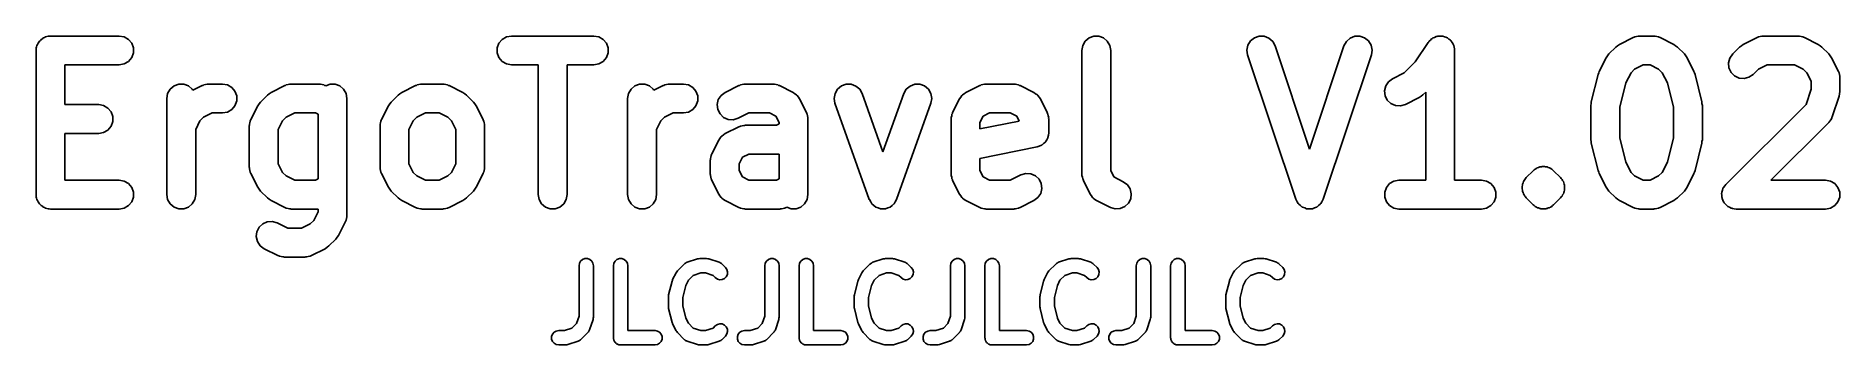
# Model space of a CAD drawing. Extents: x 131.8 to 150.6, y -85.4 to -82.2.
import ezdxf

# ---------------------------------------------------------------- set-up
doc = ezdxf.new("R2010")
doc.units = 0
doc.header["$MEASUREMENT"] = 0
doc.layers.add('BLACK', color=7, linetype='CONTINUOUS')

msp = doc.modelspace()

# ---------------------------------------------------------------- linework, layer by layer
at = {"layer": 'Black'}
for p, q in [((131.91, -82.2167), (131.92, -82.2083)), ((131.92, -82.2083), (131.932, -82.2038)), ((131.932, -82.2038), (131.943, -82.1972)), ((131.943, -82.1972), (131.956, -82.1949)), ((131.956, -82.1949), (131.969, -82.1904)), ((131.969, -82.1904), (131.982, -82.1904)), ((131.982, -82.1904), (131.995, -82.1882)), ((131.995, -82.1882), (132.709, -82.1882)), ((132.709, -82.1882), (132.76, -82.1972)), ((132.76, -82.1972), (132.805, -82.2233)), ((136.684, -82.2233), (136.729, -82.1972)), ((136.729, -82.1972), (136.78, -82.1882)), ((136.78, -82.1882), (137.637, -82.1882)), ((137.637, -82.1882), (137.689, -82.1972)), ((137.689, -82.1972), (137.734, -82.2233)), ((142.737, -82.2418), (142.777, -82.2083)), ((142.777, -82.2083), (142.826, -82.1904)), ((142.826, -82.1904), (142.878, -82.1904)), ((142.878, -82.1904), (142.927, -82.2083)), ((142.927, -82.2083), (142.967, -82.2418)), ((144.454, -82.2386), (144.495, -82.2063)), ((144.495, -82.2063), (144.544, -82.1898)), ((144.544, -82.1898), (144.596, -82.1912)), ((144.596, -82.1912), (144.645, -82.2104)), ((144.645, -82.2104), (144.684, -82.2449)), ((145.449, -82.2449), (145.488, -82.2104)), ((145.488, -82.2104), (145.536, -82.1912)), ((145.536, -82.1912), (145.588, -82.1898)), ((145.588, -82.1898), (145.637, -82.2063)), ((145.637, -82.2063), (145.678, -82.2386)), ((146.334, -82.2173), (146.342, -82.2136)), ((146.342, -82.2136), (146.348, -82.2083)), ((146.348, -82.2083), (146.365, -82.2021)), ((146.365, -82.2021), (146.381, -82.1942)), ((146.381, -82.1942), (146.389, -82.1933)), ((146.389, -82.1933), (146.397, -82.1904)), ((146.397, -82.1904), (146.415, -82.1904)), ((146.415, -82.1904), (146.433, -82.1885)), ((146.433, -82.1885), (146.441, -82.1904)), ((146.441, -82.1904), (146.449, -82.1904)), ((146.449, -82.1904), (146.466, -82.1966)), ((146.466, -82.1966), (146.483, -82.2008)), ((146.483, -82.2008), (146.49, -82.2054)), ((146.49, -82.2054), (146.498, -82.2083)), ((146.498, -82.2083), (146.512, -82.2198)), ((148.285, -82.2754), (148.428, -82.204)), ((148.428, -82.204), (148.436, -82.2015)), ((148.436, -82.2015), (148.443, -82.1972)), ((148.443, -82.1972), (148.461, -82.1942)), ((148.461, -82.1942), (148.477, -82.1892)), ((148.477, -82.1892), (148.486, -82.1897)), ((148.486, -82.1897), (148.495, -82.1882)), ((148.495, -82.1882), (148.637, -82.1882)), ((148.637, -82.1882), (148.646, -82.1897)), ((148.646, -82.1897), (148.655, -82.1892)), ((148.655, -82.1892), (148.671, -82.1942)), ((148.671, -82.1942), (148.689, -82.1972)), ((148.689, -82.1972), (148.696, -82.2015)), ((148.696, -82.2015), (148.705, -82.204)), ((148.705, -82.204), (148.847, -82.2754)), ((149.57, -82.2754), (149.713, -82.204)), ((149.713, -82.204), (149.722, -82.2015)), ((149.722, -82.2015), (149.729, -82.1972)), ((149.729, -82.1972), (149.746, -82.1942)), ((149.746, -82.1942), (149.763, -82.1892)), ((149.763, -82.1892), (149.772, -82.1897)), ((149.772, -82.1897), (149.78, -82.1882)), ((149.78, -82.1882), (150.137, -82.1882)), ((150.137, -82.1882), (150.146, -82.1897)), ((150.146, -82.1897), (150.155, -82.1892)), ((150.155, -82.1892), (150.171, -82.1942)), ((150.171, -82.1942), (150.189, -82.1972)), ((150.189, -82.1972), (150.196, -82.2015)), ((150.196, -82.2015), (150.205, -82.204)), ((150.205, -82.204), (150.347, -82.2754)), ((131.845, -82.3382), (131.847, -82.3252)), ((131.845, -83.8382), (131.845, -82.3382)), ((131.847, -82.3121), (131.851, -82.2998)), ((131.847, -82.3252), (131.847, -82.3121)), ((131.851, -82.2998), (131.854, -82.2869)), ((131.854, -82.2869), (131.86, -82.2755)), ((131.86, -82.2755), (131.865, -82.2632)), ((131.865, -82.2632), (131.873, -82.2531)), ((131.873, -82.2531), (131.88, -82.2418)), ((131.88, -82.2418), (131.89, -82.2333)), ((131.89, -82.2333), (131.898, -82.2233)), ((131.898, -82.2233), (131.91, -82.2167)), ((132.805, -82.2233), (132.839, -82.2632)), ((132.839, -82.2632), (132.857, -82.3121)), ((132.857, -82.3642), (132.839, -82.4132)), ((132.857, -82.3121), (132.857, -82.3642)), ((136.633, -82.3121), (136.65, -82.2632)), ((136.633, -82.3642), (136.633, -82.3121)), ((136.65, -82.4132), (136.633, -82.3642)), ((136.65, -82.2632), (136.684, -82.2233)), ((137.734, -82.2233), (137.767, -82.2632)), ((137.767, -82.2632), (137.785, -82.3121)), ((137.785, -82.3642), (137.767, -82.4132)), ((137.785, -82.3121), (137.785, -82.3642)), ((142.702, -82.3382), (142.711, -82.2869)), ((142.702, -83.6239), (142.702, -82.3382)), ((142.711, -82.2869), (142.737, -82.2418)), ((142.967, -82.2418), (142.993, -82.2869)), ((142.993, -82.2869), (143.002, -82.3382)), ((143.002, -82.3382), (143.002, -83.5885)), ((144.416, -82.3341), (144.427, -82.283)), ((144.424, -82.3856), (144.416, -82.3341)), ((144.924, -83.8856), (144.424, -82.3856)), ((144.427, -82.283), (144.454, -82.2386)), ((144.684, -82.2449), (144.708, -82.2907)), ((144.708, -82.2907), (145.066, -83.3638)), ((145.066, -83.3638), (145.424, -82.2907)), ((145.708, -82.3856), (145.208, -83.8856)), ((145.424, -82.2907), (145.449, -82.2449)), ((145.678, -82.2386), (145.706, -82.283)), ((145.706, -82.283), (145.716, -82.3341)), ((145.716, -82.3341), (145.708, -82.3856)), ((146.164, -82.4569), (146.298, -82.255)), ((146.298, -82.255), (146.304, -82.249)), ((146.304, -82.249), (146.308, -82.2418)), ((146.308, -82.2418), (146.322, -82.2302)), ((146.322, -82.2302), (146.334, -82.2173)), ((146.512, -82.2198), (146.527, -82.2297)), ((146.527, -82.2297), (146.532, -82.2364)), ((146.532, -82.2364), (146.538, -82.2418)), ((146.538, -82.2418), (146.547, -82.2573)), ((146.547, -82.2573), (146.558, -82.2717)), ((146.558, -82.2717), (146.56, -82.2797)), ((146.56, -82.2797), (146.564, -82.2869)), ((146.564, -82.2869), (146.567, -82.3045)), ((146.567, -82.3045), (146.572, -82.3217)), ((146.572, -82.3217), (146.572, -82.33)), ((146.572, -82.33), (146.573, -82.3382)), ((146.573, -82.3382), (146.573, -83.6882)), ((148.146, -82.4139), (148.16, -82.3946)), ((148.16, -82.3946), (148.174, -82.375)), ((148.174, -82.375), (148.246, -82.3035)), ((148.246, -82.3035), (148.265, -82.2897)), ((148.265, -82.2897), (148.285, -82.2754)), ((148.847, -82.2754), (148.867, -82.2897)), ((148.867, -82.2897), (148.886, -82.3035)), ((148.886, -82.3035), (148.958, -82.375)), ((148.958, -82.375), (148.972, -82.3946)), ((148.972, -82.3946), (148.986, -82.4139)), ((149.43, -82.4176), (149.46, -82.375)), ((149.46, -82.375), (149.531, -82.3035)), ((149.531, -82.3035), (149.551, -82.2897)), ((149.551, -82.2897), (149.57, -82.2754)), ((150.347, -82.2754), (150.367, -82.2897)), ((150.367, -82.2897), (150.386, -82.3035)), ((150.386, -82.3035), (150.458, -82.375)), ((150.458, -82.375), (150.472, -82.3946)), ((150.472, -82.3946), (150.486, -82.4139)), ((132.709, -82.4882), (132.145, -82.4882)), ((132.145, -82.4882), (132.145, -82.9025)), ((132.76, -82.4791), (132.709, -82.4882)), ((132.805, -82.4531), (132.76, -82.4791)), ((132.839, -82.4132), (132.805, -82.4531)), ((136.684, -82.4531), (136.65, -82.4132)), ((136.729, -82.4791), (136.684, -82.4531)), ((136.78, -82.4882), (136.729, -82.4791)), ((137.059, -82.4882), (136.78, -82.4882)), ((137.059, -83.8382), (137.059, -82.4882)), ((137.637, -82.4882), (137.359, -82.4882)), ((137.359, -82.4882), (137.359, -83.8382)), ((137.689, -82.4791), (137.637, -82.4882)), ((137.734, -82.4531), (137.689, -82.4791)), ((137.767, -82.4132), (137.734, -82.4531)), ((145.928, -82.6326), (146.049, -82.572)), ((146.049, -82.572), (146.164, -82.4569)), ((147.992, -82.8732), (148.063, -82.5875)), ((148.063, -82.5875), (148.07, -82.5725)), ((148.07, -82.5725), (148.075, -82.5568)), ((148.075, -82.5568), (148.146, -82.4139)), ((148.404, -82.5699), (148.35, -82.6762)), ((148.441, -82.5329), (148.404, -82.5699)), ((148.53, -82.4882), (148.441, -82.5329)), ((148.602, -82.4882), (148.53, -82.4882)), ((148.691, -82.5329), (148.602, -82.4882)), ((148.728, -82.5699), (148.691, -82.5329)), ((148.782, -82.6762), (148.728, -82.5699)), ((148.986, -82.4139), (149.057, -82.5568)), ((149.057, -82.5568), (149.062, -82.5725)), ((149.062, -82.5725), (149.069, -82.5875)), ((149.069, -82.5875), (149.14, -82.8732)), ((149.417, -82.468), (149.43, -82.4176)), ((149.421, -82.5199), (149.417, -82.468)), ((149.443, -82.5671), (149.421, -82.5199)), ((149.48, -82.6039), (149.443, -82.5671)), ((149.672, -82.5871), (149.629, -82.617)), ((149.726, -82.5329), (149.672, -82.5871)), ((149.816, -82.4882), (149.726, -82.5329)), ((150.102, -82.4882), (149.816, -82.4882)), ((150.191, -82.5329), (150.102, -82.4882)), ((150.228, -82.5699), (150.191, -82.5329)), ((150.273, -82.6593), (150.228, -82.5699)), ((150.486, -82.4139), (150.557, -82.5568)), ((150.557, -82.5568), (150.56, -82.5651)), ((150.56, -82.5651), (150.564, -82.5726)), ((150.564, -82.5726), (150.567, -82.5899)), ((150.567, -82.5899), (150.572, -82.6067)), ((133.211, -82.7869), (133.237, -82.7418)), ((133.237, -82.7418), (133.277, -82.7083)), ((133.277, -82.7083), (133.326, -82.6904)), ((133.326, -82.6904), (133.378, -82.6904)), ((133.378, -82.6904), (133.427, -82.7083)), ((133.427, -82.7083), (133.467, -82.7418)), ((133.467, -82.7418), (133.473, -82.7527)), ((133.473, -82.7527), (133.57, -82.704)), ((133.57, -82.704), (133.579, -82.7015)), ((133.579, -82.7015), (133.586, -82.6972)), ((133.586, -82.6972), (133.603, -82.6942)), ((133.603, -82.6942), (133.62, -82.6892)), ((133.62, -82.6892), (133.629, -82.6897)), ((133.629, -82.6897), (133.637, -82.6882)), ((133.637, -82.6882), (133.78, -82.6882)), ((133.78, -82.6882), (133.832, -82.6972)), ((133.832, -82.6972), (133.877, -82.7233)), ((133.877, -82.7233), (133.91, -82.7632)), ((133.91, -82.7632), (133.928, -82.8121)), ((134.265, -82.7897), (134.285, -82.7754)), ((134.285, -82.7754), (134.428, -82.704)), ((134.428, -82.704), (134.436, -82.7015)), ((134.436, -82.7015), (134.443, -82.6972)), ((134.443, -82.6972), (134.461, -82.6942)), ((134.461, -82.6942), (134.477, -82.6892)), ((134.477, -82.6892), (134.486, -82.6897)), ((134.486, -82.6897), (134.495, -82.6882)), ((134.495, -82.6882), (134.78, -82.6882)), ((134.78, -82.6882), (134.789, -82.6897)), ((134.789, -82.6897), (134.797, -82.6892)), ((134.797, -82.6892), (134.814, -82.6942)), ((134.814, -82.6942), (134.832, -82.6972)), ((134.832, -82.6972), (134.839, -82.7015)), ((134.839, -82.7015), (134.847, -82.704)), ((134.847, -82.704), (134.853, -82.7066)), ((134.853, -82.7066), (134.897, -82.6904)), ((134.897, -82.6904), (134.949, -82.6904)), ((134.949, -82.6904), (134.998, -82.7083)), ((134.998, -82.7083), (135.038, -82.7418)), ((135.038, -82.7418), (135.064, -82.7869)), ((135.623, -82.7897), (135.642, -82.7754)), ((135.642, -82.7754), (135.785, -82.704)), ((135.785, -82.704), (135.793, -82.7015)), ((135.793, -82.7015), (135.8, -82.6972)), ((135.8, -82.6972), (135.818, -82.6942)), ((135.818, -82.6942), (135.835, -82.6892)), ((135.835, -82.6892), (135.843, -82.6897)), ((135.843, -82.6897), (135.852, -82.6882)), ((135.852, -82.6882), (136.066, -82.6882)), ((136.066, -82.6882), (136.075, -82.6897)), ((136.075, -82.6897), (136.083, -82.6892)), ((136.083, -82.6892), (136.1, -82.6942)), ((136.1, -82.6942), (136.117, -82.6972)), ((136.117, -82.6972), (136.125, -82.7015)), ((136.125, -82.7015), (136.133, -82.704)), ((136.133, -82.704), (136.276, -82.7754)), ((136.276, -82.7754), (136.295, -82.7897)), ((137.997, -82.7869), (138.023, -82.7418)), ((138.023, -82.7418), (138.062, -82.7083)), ((138.062, -82.7083), (138.111, -82.6904)), ((138.111, -82.6904), (138.164, -82.6904)), ((138.164, -82.6904), (138.212, -82.7083)), ((138.212, -82.7083), (138.252, -82.7418)), ((138.252, -82.7418), (138.259, -82.7527)), ((138.259, -82.7527), (138.356, -82.704)), ((138.356, -82.704), (138.364, -82.7015)), ((138.364, -82.7015), (138.372, -82.6972)), ((138.372, -82.6972), (138.389, -82.6942)), ((138.389, -82.6942), (138.406, -82.6892)), ((138.406, -82.6892), (138.415, -82.6897)), ((138.415, -82.6897), (138.423, -82.6882)), ((138.423, -82.6882), (138.566, -82.6882)), ((138.566, -82.6882), (138.617, -82.6972)), ((138.617, -82.6972), (138.662, -82.7233)), ((138.662, -82.7233), (138.696, -82.7632)), ((138.696, -82.7632), (138.714, -82.8121)), ((138.957, -82.8065), (138.999, -82.7754)), ((138.999, -82.7754), (139.142, -82.704)), ((139.142, -82.704), (139.15, -82.7015)), ((139.15, -82.7015), (139.158, -82.6972)), ((139.158, -82.6972), (139.175, -82.6942)), ((139.175, -82.6942), (139.192, -82.6892)), ((139.192, -82.6892), (139.2, -82.6897)), ((139.2, -82.6897), (139.209, -82.6882)), ((139.209, -82.6882), (139.495, -82.6882)), ((139.495, -82.6882), (139.503, -82.6897)), ((139.503, -82.6897), (139.512, -82.6892)), ((139.512, -82.6892), (139.529, -82.6942)), ((139.529, -82.6942), (139.546, -82.6972)), ((139.546, -82.6972), (139.553, -82.7015)), ((139.553, -82.7015), (139.562, -82.704)), ((139.562, -82.704), (139.705, -82.7754)), ((139.705, -82.7754), (139.722, -82.7885)), ((140.14, -82.786), (140.166, -82.7411)), ((140.166, -82.7411), (140.206, -82.7078)), ((140.206, -82.7078), (140.255, -82.6903)), ((140.255, -82.6903), (140.307, -82.6906)), ((140.307, -82.6906), (140.356, -82.7087)), ((140.356, -82.7087), (140.396, -82.7424)), ((140.396, -82.7424), (140.422, -82.7877)), ((140.853, -82.7877), (140.879, -82.7424)), ((140.879, -82.7424), (140.919, -82.7087)), ((140.919, -82.7087), (140.968, -82.6906)), ((140.968, -82.6906), (141.02, -82.6903)), ((141.02, -82.6903), (141.069, -82.7078)), ((141.069, -82.7078), (141.109, -82.7411)), ((141.109, -82.7411), (141.135, -82.786)), ((141.481, -82.7886), (141.499, -82.7754)), ((141.499, -82.7754), (141.642, -82.704)), ((141.642, -82.704), (141.65, -82.7015)), ((141.65, -82.7015), (141.658, -82.6972)), ((141.658, -82.6972), (141.675, -82.6942)), ((141.675, -82.6942), (141.692, -82.6892)), ((141.692, -82.6892), (141.7, -82.6897)), ((141.7, -82.6897), (141.709, -82.6882)), ((141.709, -82.6882), (141.995, -82.6882)), ((141.995, -82.6882), (142.003, -82.6897)), ((142.003, -82.6897), (142.012, -82.6892)), ((142.012, -82.6892), (142.029, -82.6942)), ((142.029, -82.6942), (142.046, -82.6972)), ((142.046, -82.6972), (142.053, -82.7015)), ((142.053, -82.7015), (142.062, -82.704)), ((142.062, -82.704), (142.205, -82.7754)), ((142.205, -82.7754), (142.222, -82.7885)), ((145.845, -82.7578), (145.857, -82.7071)), ((145.851, -82.8095), (145.845, -82.7578)), ((145.857, -82.7071), (145.886, -82.6636)), ((145.886, -82.6636), (145.928, -82.6326)), ((146.273, -82.7717), (146.244, -82.8014)), ((146.273, -83.6882), (146.273, -82.7717)), ((148.35, -82.6762), (148.287, -82.9281)), ((148.845, -82.9281), (148.782, -82.6762)), ((149.527, -82.6259), (149.48, -82.6039)), ((149.579, -82.6305), (149.527, -82.6259)), ((149.629, -82.617), (149.579, -82.6305)), ((150.221, -82.9), (150.273, -82.7424)), ((150.273, -82.7424), (150.273, -82.6593)), ((150.573, -82.7667), (150.569, -82.7904)), ((150.572, -82.6067), (150.572, -82.6154)), ((150.572, -82.6154), (150.573, -82.6239)), ((150.573, -82.6239), (150.573, -82.7667)), ((132.145, -82.9025), (132.495, -82.9025)), ((132.495, -82.9025), (132.546, -82.9115)), ((132.546, -82.9115), (132.591, -82.9376)), ((132.591, -82.9376), (132.625, -82.9775)), ((133.202, -82.8382), (133.211, -82.7869)), ((133.202, -83.8382), (133.202, -82.8382)), ((133.877, -82.9531), (133.832, -82.9791)), ((133.91, -82.9132), (133.877, -82.9531)), ((133.928, -82.8642), (133.91, -82.9132)), ((133.928, -82.8121), (133.928, -82.8642)), ((134.075, -83.0568), (134.146, -82.9139)), ((134.146, -82.9139), (134.16, -82.8947)), ((134.16, -82.8947), (134.174, -82.875)), ((134.174, -82.875), (134.246, -82.8035)), ((134.246, -82.8035), (134.265, -82.7897)), ((135.064, -82.7869), (135.073, -82.8382)), ((135.073, -82.8382), (135.073, -84.0525)), ((135.432, -83.0568), (135.503, -82.9139)), ((135.503, -82.9139), (135.518, -82.8947)), ((135.518, -82.8947), (135.531, -82.875)), ((135.531, -82.875), (135.603, -82.8035)), ((135.603, -82.8035), (135.623, -82.7897)), ((136.295, -82.7897), (136.315, -82.8035)), ((136.315, -82.8035), (136.386, -82.875)), ((136.386, -82.875), (136.4, -82.8946)), ((136.4, -82.8946), (136.415, -82.9139)), ((136.415, -82.9139), (136.486, -83.0568)), ((137.987, -82.8382), (137.997, -82.7869)), ((137.987, -83.8382), (137.987, -82.8382)), ((138.662, -82.9531), (138.617, -82.9791)), ((138.696, -82.9132), (138.662, -82.9531)), ((138.714, -82.8642), (138.696, -82.9132)), ((138.714, -82.8121), (138.714, -82.8642)), ((138.916, -82.9006), (138.928, -82.8499)), ((138.922, -82.9524), (138.916, -82.9006)), ((138.946, -82.999), (138.922, -82.9524)), ((138.928, -82.8499), (138.957, -82.8065)), ((139.722, -82.7885), (139.741, -82.8007)), ((139.741, -82.8007), (139.743, -82.804)), ((139.743, -82.804), (139.746, -82.8065)), ((139.746, -82.8065), (139.759, -82.8248)), ((139.759, -82.8248), (139.772, -82.8425)), ((139.772, -82.8425), (139.843, -82.9854)), ((140.13, -82.8373), (140.14, -82.786)), ((140.139, -82.8886), (140.13, -82.8373)), ((140.496, -83.8886), (140.139, -82.8886)), ((140.422, -82.7877), (140.637, -83.3922)), ((140.637, -83.3922), (140.853, -82.7877)), ((141.136, -82.8886), (140.779, -83.8886)), ((141.135, -82.786), (141.145, -82.8373)), ((141.145, -82.8373), (141.136, -82.8886)), ((141.36, -82.9854), (141.432, -82.8425)), ((141.432, -82.8425), (141.445, -82.8248)), ((141.445, -82.8248), (141.457, -82.8065)), ((141.457, -82.8065), (141.46, -82.804)), ((141.46, -82.804), (141.463, -82.8007)), ((141.463, -82.8007), (141.481, -82.7886)), ((142.222, -82.7885), (142.241, -82.8007)), ((142.241, -82.8007), (142.243, -82.804)), ((142.243, -82.804), (142.246, -82.8065)), ((142.246, -82.8065), (142.259, -82.8248)), ((142.259, -82.8248), (142.272, -82.8425)), ((142.272, -82.8425), (142.343, -82.9854)), ((145.874, -82.8561), (145.851, -82.8095)), ((145.912, -82.8919), (145.874, -82.8561)), ((145.96, -82.9126), (145.912, -82.8919)), ((146.012, -82.9158), (145.96, -82.9126)), ((146.062, -82.9009), (146.012, -82.9158)), ((146.205, -82.8295), (146.062, -82.9009)), ((146.224, -82.8152), (146.205, -82.8295)), ((146.244, -82.8014), (146.224, -82.8152)), ((147.987, -82.9096), (147.991, -82.8915)), ((147.987, -83.2667), (147.987, -82.9096)), ((147.991, -82.8915), (147.992, -82.8732)), ((148.287, -82.9281), (148.287, -83.2483)), ((148.845, -83.2483), (148.845, -82.9281)), ((149.14, -82.8732), (149.141, -82.8915)), ((149.141, -82.8915), (149.145, -82.9096)), ((149.145, -82.9096), (149.145, -83.2667)), ((149.389, -83.7321), (150.221, -82.9)), ((150.566, -82.8142), (150.494, -83.0285)), ((150.569, -82.7904), (150.566, -82.8142)), ((132.625, -83.1275), (132.591, -83.1674)), ((132.625, -82.9775), (132.642, -83.0264)), ((132.642, -83.0785), (132.625, -83.1275)), ((132.642, -83.0264), (132.642, -83.0785)), ((133.546, -83.0699), (133.502, -83.1593)), ((133.583, -83.0329), (133.546, -83.0699)), ((133.673, -82.9882), (133.583, -83.0329)), ((133.78, -82.9882), (133.673, -82.9882)), ((133.832, -82.9791), (133.78, -82.9882)), ((134.059, -83.1239), (134.06, -83.1154)), ((134.059, -83.5525), (134.059, -83.1239)), ((134.06, -83.1067), (134.065, -83.0899)), ((134.06, -83.1154), (134.06, -83.1067)), ((134.065, -83.0899), (134.068, -83.0726)), ((134.068, -83.0726), (134.072, -83.0651)), ((134.072, -83.0651), (134.075, -83.0568)), ((134.404, -83.0699), (134.359, -83.1593)), ((134.441, -83.0329), (134.404, -83.0699)), ((134.53, -82.9882), (134.441, -83.0329)), ((134.745, -82.9882), (134.53, -82.9882)), ((134.773, -83.0023), (134.745, -82.9882)), ((134.773, -83.674), (134.773, -83.0023)), ((135.416, -83.1239), (135.418, -83.1154)), ((135.416, -83.5525), (135.416, -83.1239)), ((135.417, -83.1067), (135.422, -83.0899)), ((135.418, -83.1154), (135.417, -83.1067)), ((135.422, -83.0899), (135.425, -83.0726)), ((135.425, -83.0726), (135.429, -83.0651)), ((135.429, -83.0651), (135.432, -83.0568)), ((135.761, -83.0699), (135.716, -83.1593)), ((135.798, -83.0329), (135.761, -83.0699)), ((135.887, -82.9882), (135.798, -83.0329)), ((136.031, -82.9882), (135.887, -82.9882)), ((136.12, -83.0329), (136.031, -82.9882)), ((136.157, -83.0699), (136.12, -83.0329)), ((136.202, -83.1593), (136.157, -83.0699)), ((136.486, -83.0568), (136.488, -83.0651)), ((136.488, -83.0651), (136.493, -83.0726)), ((136.493, -83.0726), (136.496, -83.0899)), ((136.496, -83.0899), (136.501, -83.1067)), ((136.501, -83.1067), (136.5, -83.1154)), ((136.5, -83.1154), (136.502, -83.1239)), ((136.502, -83.1239), (136.502, -83.5525)), ((138.332, -83.0699), (138.287, -83.1593)), ((138.369, -83.0329), (138.332, -83.0699)), ((138.459, -82.9882), (138.369, -83.0329)), ((138.566, -82.9882), (138.459, -82.9882)), ((138.617, -82.9791), (138.566, -82.9882)), ((138.983, -83.0348), (138.946, -82.999)), ((139.031, -83.0555), (138.983, -83.0348)), ((138.999, -83.204), (139.142, -83.1326)), ((139.083, -83.0586), (139.031, -83.0555)), ((139.133, -83.0438), (139.083, -83.0586)), ((139.244, -82.9882), (139.133, -83.0438)), ((139.142, -83.1326), (139.15, -83.1301)), ((139.15, -83.1301), (139.158, -83.1258)), ((139.158, -83.1258), (139.175, -83.1227)), ((139.175, -83.1227), (139.192, -83.1177)), ((139.192, -83.1177), (139.2, -83.1182)), ((139.2, -83.1182), (139.209, -83.1167)), ((139.209, -83.1167), (139.531, -83.1167)), ((139.459, -82.9882), (139.244, -82.9882)), ((139.526, -83.0214), (139.459, -82.9882)), ((139.559, -83.0879), (139.526, -83.0214)), ((139.531, -83.1167), (139.559, -83.1026)), ((139.559, -83.1026), (139.559, -83.0879)), ((139.843, -82.9854), (139.846, -82.9937)), ((139.846, -82.9937), (139.85, -83.0012)), ((139.85, -83.0012), (139.853, -83.0185)), ((139.853, -83.0185), (139.858, -83.0353)), ((139.858, -83.0353), (139.857, -83.0439)), ((139.857, -83.0439), (139.859, -83.0525)), ((139.859, -83.0525), (139.859, -83.8382)), ((141.345, -83.0525), (141.346, -83.0439)), ((141.345, -83.6239), (141.345, -83.0525)), ((141.346, -83.0353), (141.351, -83.0185)), ((141.346, -83.0439), (141.346, -83.0353)), ((141.351, -83.0185), (141.354, -83.0012)), ((141.354, -83.0012), (141.358, -82.9937)), ((141.358, -82.9937), (141.36, -82.9854)), ((141.678, -83.0214), (141.645, -83.0879)), ((141.645, -83.1552), (142.052, -83.0738)), ((141.645, -83.0879), (141.645, -83.1552)), ((141.744, -82.9882), (141.678, -83.0214)), ((141.959, -82.9882), (141.744, -82.9882)), ((142.026, -83.0214), (141.959, -82.9882)), ((142.052, -83.0738), (142.026, -83.0214)), ((142.343, -82.9854), (142.346, -82.9937)), ((142.346, -82.9937), (142.35, -83.0012)), ((142.35, -83.0012), (142.353, -83.0185)), ((142.353, -83.0185), (142.358, -83.0353)), ((142.358, -83.0353), (142.357, -83.0439)), ((142.357, -83.0439), (142.359, -83.0525)), ((142.359, -83.0525), (142.359, -83.1953)), ((150.458, -83.0871), (149.857, -83.6882)), ((150.463, -83.08), (150.458, -83.0871)), ((150.469, -83.0743), (150.463, -83.08)), ((150.478, -83.0588), (150.469, -83.0743)), ((150.488, -83.0444), (150.478, -83.0588)), ((150.49, -83.0361), (150.488, -83.0444)), ((150.494, -83.0285), (150.49, -83.0361)), ((132.495, -83.2025), (132.145, -83.2025)), ((132.145, -83.2025), (132.145, -83.6882)), ((132.546, -83.1934), (132.495, -83.2025)), ((132.591, -83.1674), (132.546, -83.1934)), ((133.502, -83.1593), (133.502, -83.8382)), ((134.359, -83.1593), (134.359, -83.517)), ((135.716, -83.1593), (135.716, -83.517)), ((136.202, -83.517), (136.202, -83.1593)), ((138.287, -83.1593), (138.287, -83.8382)), ((138.86, -83.4139), (138.932, -83.2711)), ((138.932, -83.2711), (138.945, -83.2534)), ((138.945, -83.2534), (138.957, -83.235)), ((138.957, -83.235), (138.96, -83.2326)), ((138.96, -83.2326), (138.963, -83.2292)), ((138.963, -83.2292), (138.981, -83.2171)), ((138.981, -83.2171), (138.999, -83.204)), ((142.261, -83.3336), (142.238, -83.3424)), ((142.284, -83.3252), (142.261, -83.3336)), ((142.285, -83.3241), (142.284, -83.3252)), ((142.287, -83.3235), (142.285, -83.3241)), ((142.305, -83.3074), (142.287, -83.3235)), ((142.324, -83.2917), (142.305, -83.3074)), ((142.325, -83.2902), (142.324, -83.2917)), ((142.326, -83.2891), (142.325, -83.2902)), ((142.338, -83.2677), (142.326, -83.2891)), ((142.35, -83.2466), (142.338, -83.2677)), ((142.351, -83.2434), (142.35, -83.2449)), ((142.35, -83.2449), (142.35, -83.2466)), ((142.355, -83.2193), (142.351, -83.2434)), ((142.359, -83.1953), (142.355, -83.2193)), ((147.991, -83.2848), (147.987, -83.2667)), ((147.992, -83.3031), (147.991, -83.2848)), ((148.063, -83.5888), (147.992, -83.3031)), ((148.287, -83.2483), (148.35, -83.5001)), ((148.782, -83.5001), (148.845, -83.2483)), ((149.14, -83.3031), (149.069, -83.5888)), ((149.141, -83.2848), (149.14, -83.3031)), ((149.145, -83.2667), (149.141, -83.2848)), ((134.359, -83.517), (134.404, -83.6065)), ((135.716, -83.517), (135.761, -83.6065)), ((136.157, -83.6065), (136.202, -83.517)), ((138.845, -83.481), (138.846, -83.4725)), ((138.845, -83.6239), (138.845, -83.481)), ((138.846, -83.4639), (138.851, -83.447)), ((138.846, -83.4725), (138.846, -83.4639)), ((138.851, -83.447), (138.854, -83.4297)), ((138.854, -83.4297), (138.858, -83.4222)), ((138.858, -83.4222), (138.86, -83.4139)), ((139.178, -83.45), (139.145, -83.5164)), ((139.145, -83.5164), (139.145, -83.5885)), ((139.244, -83.4167), (139.178, -83.45)), ((139.559, -83.4167), (139.244, -83.4167)), ((139.559, -83.674), (139.559, -83.4167)), ((142.238, -83.3424), (141.645, -83.4611)), ((141.645, -83.4611), (141.645, -83.5885)), ((148.35, -83.5001), (148.404, -83.6065)), ((148.728, -83.6065), (148.782, -83.5001)), ((132.145, -83.6882), (132.709, -83.6882)), ((132.709, -83.6882), (132.76, -83.6972)), ((132.76, -83.6972), (132.805, -83.7233)), ((134.06, -83.561), (134.059, -83.5525)), ((134.06, -83.5696), (134.06, -83.561)), ((134.065, -83.5864), (134.06, -83.5696)), ((134.068, -83.6038), (134.065, -83.5864)), ((134.072, -83.6113), (134.068, -83.6038)), ((134.075, -83.6195), (134.072, -83.6113)), ((134.146, -83.7624), (134.075, -83.6195)), ((134.404, -83.6065), (134.441, -83.6435)), ((134.441, -83.6435), (134.53, -83.6882)), ((134.53, -83.6882), (134.745, -83.6882)), ((134.745, -83.6882), (134.773, -83.674)), ((135.418, -83.561), (135.416, -83.5525)), ((135.417, -83.5696), (135.418, -83.561)), ((135.422, -83.5864), (135.417, -83.5696)), ((135.425, -83.6038), (135.422, -83.5864)), ((135.429, -83.6113), (135.425, -83.6038)), ((135.432, -83.6195), (135.429, -83.6113)), ((135.503, -83.7624), (135.432, -83.6195)), ((135.761, -83.6065), (135.798, -83.6435)), ((135.798, -83.6435), (135.887, -83.6882)), ((135.887, -83.6882), (136.031, -83.6882)), ((136.031, -83.6882), (136.12, -83.6435)), ((136.12, -83.6435), (136.157, -83.6065)), ((136.486, -83.6195), (136.415, -83.7624)), ((136.488, -83.6112), (136.486, -83.6195)), ((136.493, -83.6038), (136.488, -83.6112)), ((136.496, -83.5864), (136.493, -83.6038)), ((136.501, -83.5696), (136.496, -83.5864)), ((136.502, -83.5525), (136.5, -83.561)), ((136.5, -83.561), (136.501, -83.5696)), ((138.846, -83.6324), (138.845, -83.6239)), ((138.846, -83.641), (138.846, -83.6324)), ((138.851, -83.6579), (138.846, -83.641)), ((138.854, -83.6752), (138.851, -83.6579)), ((138.858, -83.6827), (138.854, -83.6752)), ((138.86, -83.691), (138.858, -83.6827)), ((138.932, -83.8338), (138.86, -83.691)), ((139.145, -83.5885), (139.178, -83.6549)), ((139.178, -83.6549), (139.244, -83.6882)), ((139.244, -83.6882), (139.531, -83.6882)), ((139.531, -83.6882), (139.559, -83.674)), ((141.346, -83.6324), (141.345, -83.6239)), ((141.346, -83.641), (141.346, -83.6324)), ((141.351, -83.6579), (141.346, -83.641)), ((141.354, -83.6752), (141.351, -83.6579)), ((141.358, -83.6827), (141.354, -83.6752)), ((141.36, -83.691), (141.358, -83.6827)), ((141.432, -83.8338), (141.36, -83.691)), ((141.645, -83.5885), (141.678, -83.6549)), ((141.678, -83.6549), (141.744, -83.6882)), ((141.744, -83.6882), (141.959, -83.6882)), ((141.959, -83.6882), (142.07, -83.6326)), ((142.07, -83.6326), (142.12, -83.6177)), ((142.12, -83.6177), (142.172, -83.6208)), ((142.172, -83.6208), (142.22, -83.6416)), ((142.22, -83.6416), (142.258, -83.6774)), ((142.258, -83.6774), (142.281, -83.724)), ((142.703, -83.6324), (142.702, -83.6239)), ((142.703, -83.641), (142.703, -83.6324)), ((142.708, -83.6579), (142.703, -83.641)), ((142.711, -83.6752), (142.708, -83.6579)), ((142.715, -83.6827), (142.711, -83.6752)), ((142.718, -83.691), (142.715, -83.6827)), ((142.789, -83.8338), (142.718, -83.691)), ((143.002, -83.5885), (143.035, -83.6549)), ((143.035, -83.6549), (143.133, -83.704)), ((143.133, -83.704), (143.175, -83.735)), ((145.898, -83.7233), (145.943, -83.6972)), ((145.943, -83.6972), (145.995, -83.6882)), ((145.995, -83.6882), (146.273, -83.6882)), ((146.573, -83.6882), (146.852, -83.6882)), ((146.852, -83.6882), (146.903, -83.6972)), ((146.903, -83.6972), (146.948, -83.7233)), ((147.284, -83.716), (147.287, -83.7034)), ((147.287, -83.7034), (147.295, -83.6926)), ((147.295, -83.6926), (147.3, -83.6807)), ((147.3, -83.6807), (147.31, -83.6714)), ((147.31, -83.6714), (147.317, -83.6607)), ((147.317, -83.6607), (147.389, -83.5892)), ((147.389, -83.5892), (147.399, -83.5817)), ((147.399, -83.5817), (147.409, -83.5724)), ((147.409, -83.5724), (147.415, -83.5697)), ((147.415, -83.5697), (147.42, -83.5654)), ((147.42, -83.5654), (147.426, -83.5632)), ((147.426, -83.5632), (147.431, -83.5594)), ((147.431, -83.5594), (147.444, -83.556)), ((147.444, -83.556), (147.456, -83.5504)), ((147.456, -83.5504), (147.462, -83.5498)), ((147.462, -83.5498), (147.469, -83.5476)), ((147.469, -83.5476), (147.475, -83.5476)), ((147.475, -83.5476), (147.482, -83.5459)), ((147.482, -83.5459), (147.495, -83.547)), ((147.495, -83.547), (147.508, -83.5459)), ((147.508, -83.5459), (147.514, -83.5476)), ((147.514, -83.5476), (147.521, -83.5476)), ((147.521, -83.5476), (147.527, -83.5498)), ((147.527, -83.5498), (147.533, -83.5504)), ((147.533, -83.5504), (147.545, -83.556)), ((147.545, -83.556), (147.558, -83.5594)), ((147.558, -83.5594), (147.563, -83.5632)), ((147.563, -83.5632), (147.57, -83.5654)), ((147.57, -83.5654), (147.575, -83.5697)), ((147.575, -83.5697), (147.581, -83.5724)), ((147.581, -83.5724), (147.59, -83.5817)), ((147.59, -83.5817), (147.601, -83.5892)), ((147.601, -83.5892), (147.672, -83.6607)), ((147.672, -83.6607), (147.68, -83.6714)), ((147.68, -83.6714), (147.689, -83.6807)), ((147.689, -83.6807), (147.694, -83.6926)), ((147.694, -83.6926), (147.702, -83.7034)), ((147.702, -83.7034), (147.705, -83.716)), ((148.07, -83.6038), (148.063, -83.5888)), ((148.075, -83.6195), (148.07, -83.6038)), ((148.146, -83.7624), (148.075, -83.6195)), ((148.404, -83.6065), (148.441, -83.6435)), ((148.441, -83.6435), (148.53, -83.6882)), ((148.53, -83.6882), (148.602, -83.6882)), ((148.602, -83.6882), (148.691, -83.6435)), ((148.691, -83.6435), (148.728, -83.6065)), ((149.057, -83.6195), (148.986, -83.7624)), ((149.062, -83.6038), (149.057, -83.6195)), ((149.069, -83.5888), (149.062, -83.6038)), ((149.857, -83.6882), (150.423, -83.6882)), ((150.423, -83.6882), (150.475, -83.6972)), ((150.475, -83.6972), (150.52, -83.7233)), ((131.847, -83.8511), (131.845, -83.8382)), ((131.847, -83.8642), (131.847, -83.8511)), ((131.851, -83.8765), (131.847, -83.8642)), ((131.854, -83.8895), (131.851, -83.8765)), ((131.86, -83.9008), (131.854, -83.8895)), ((131.865, -83.9132), (131.86, -83.9008)), ((132.805, -83.7233), (132.839, -83.7632)), ((132.839, -83.7632), (132.857, -83.8121)), ((132.857, -83.8642), (132.839, -83.9132)), ((132.857, -83.8121), (132.857, -83.8642)), ((133.211, -83.8895), (133.202, -83.8382)), ((133.237, -83.9346), (133.211, -83.8895)), ((133.493, -83.8895), (133.467, -83.9346)), ((133.502, -83.8382), (133.493, -83.8895)), ((134.16, -83.7817), (134.146, -83.7624)), ((134.174, -83.8014), (134.16, -83.7817)), ((134.246, -83.8728), (134.174, -83.8014)), ((134.265, -83.8866), (134.246, -83.8728)), ((134.285, -83.9009), (134.265, -83.8866)), ((134.428, -83.9723), (134.285, -83.9009)), ((135.518, -83.7817), (135.503, -83.7624)), ((135.531, -83.8014), (135.518, -83.7817)), ((135.603, -83.8728), (135.531, -83.8014)), ((135.623, -83.8866), (135.603, -83.8728)), ((135.642, -83.9009), (135.623, -83.8866)), ((135.785, -83.9723), (135.642, -83.9009)), ((136.276, -83.9009), (136.133, -83.9723)), ((136.295, -83.8866), (136.276, -83.9009)), ((136.315, -83.8728), (136.295, -83.8866)), ((136.386, -83.8014), (136.315, -83.8728)), ((136.4, -83.7817), (136.386, -83.8014)), ((136.415, -83.7624), (136.4, -83.7817)), ((137.068, -83.8895), (137.059, -83.8382)), ((137.094, -83.9346), (137.068, -83.8895)), ((137.35, -83.8895), (137.324, -83.9346)), ((137.359, -83.8382), (137.35, -83.8895)), ((137.997, -83.8895), (137.987, -83.8382)), ((138.023, -83.9346), (137.997, -83.8895)), ((138.278, -83.8895), (138.252, -83.9346)), ((138.287, -83.8382), (138.278, -83.8895)), ((138.945, -83.8515), (138.932, -83.8338)), ((138.957, -83.8699), (138.945, -83.8515)), ((138.96, -83.8723), (138.957, -83.8699)), ((138.963, -83.8757), (138.96, -83.8723)), ((138.981, -83.8878), (138.963, -83.8757)), ((138.999, -83.9009), (138.981, -83.8878)), ((139.142, -83.9723), (138.999, -83.9009)), ((139.85, -83.8895), (139.824, -83.9346)), ((139.859, -83.8382), (139.85, -83.8895)), ((140.497, -83.8894), (140.496, -83.8886)), ((140.497, -83.8903), (140.497, -83.8894)), ((140.51, -83.9121), (140.497, -83.8903)), ((140.778, -83.8903), (140.765, -83.9121)), ((140.779, -83.8886), (140.778, -83.8894)), ((140.778, -83.8894), (140.778, -83.8903)), ((141.445, -83.8515), (141.432, -83.8338)), ((141.457, -83.8699), (141.445, -83.8515)), ((141.46, -83.8723), (141.457, -83.8699)), ((141.463, -83.8757), (141.46, -83.8723)), ((141.481, -83.8878), (141.463, -83.8757)), ((141.499, -83.9009), (141.481, -83.8878)), ((141.642, -83.9723), (141.499, -83.9009)), ((142.205, -83.9009), (142.062, -83.9723)), ((142.246, -83.8699), (142.205, -83.9009)), ((142.275, -83.8264), (142.246, -83.8699)), ((142.287, -83.7757), (142.275, -83.8264)), ((142.281, -83.724), (142.287, -83.7757)), ((142.802, -83.8515), (142.789, -83.8338)), ((142.814, -83.8699), (142.802, -83.8515)), ((142.818, -83.8723), (142.814, -83.8699)), ((142.82, -83.8757), (142.818, -83.8723)), ((142.838, -83.8878), (142.82, -83.8757)), ((142.856, -83.9009), (142.838, -83.8878)), ((142.999, -83.9723), (142.856, -83.9009)), ((143.175, -83.735), (143.204, -83.7785)), ((143.21, -83.8809), (143.187, -83.9275)), ((143.204, -83.7785), (143.216, -83.8292)), ((143.216, -83.8292), (143.21, -83.8809)), ((144.926, -83.8892), (144.924, -83.8856)), ((144.927, -83.8933), (144.926, -83.8892)), ((144.938, -83.9121), (144.927, -83.8933)), ((145.206, -83.8933), (145.194, -83.9121)), ((145.208, -83.8856), (145.206, -83.8892)), ((145.206, -83.8892), (145.206, -83.8933)), ((145.847, -83.8121), (145.865, -83.7632)), ((145.847, -83.8642), (145.847, -83.8121)), ((145.865, -83.9132), (145.847, -83.8642)), ((145.865, -83.7632), (145.898, -83.7233)), ((146.948, -83.7233), (146.982, -83.7632)), ((146.982, -83.7632), (146.999, -83.8121)), ((146.999, -83.8642), (146.982, -83.9132)), ((146.999, -83.8121), (146.999, -83.8642)), ((147.274, -83.7537), (147.277, -83.741)), ((147.275, -83.7667), (147.274, -83.7537)), ((147.274, -83.7798), (147.275, -83.7667)), ((147.277, -83.7925), (147.274, -83.7798)), ((147.277, -83.741), (147.278, -83.7279)), ((147.278, -83.8056), (147.277, -83.7925)), ((147.278, -83.7279), (147.284, -83.716)), ((147.284, -83.8175), (147.278, -83.8056)), ((147.287, -83.8301), (147.284, -83.8175)), ((147.295, -83.8409), (147.287, -83.8301)), ((147.3, -83.8528), (147.295, -83.8409)), ((147.31, -83.8621), (147.3, -83.8528)), ((147.317, -83.8728), (147.31, -83.8621)), ((147.389, -83.9442), (147.317, -83.8728)), ((147.672, -83.8728), (147.601, -83.9442)), ((147.68, -83.8621), (147.672, -83.8728)), ((147.689, -83.8528), (147.68, -83.8621)), ((147.694, -83.8409), (147.689, -83.8528)), ((147.702, -83.8301), (147.694, -83.8409)), ((147.705, -83.8175), (147.702, -83.8301)), ((147.705, -83.716), (147.711, -83.7279)), ((147.711, -83.8056), (147.705, -83.8175)), ((147.711, -83.7279), (147.712, -83.741)), ((147.712, -83.7925), (147.711, -83.8056)), ((147.712, -83.741), (147.715, -83.7537)), ((147.715, -83.7798), (147.712, -83.7925)), ((147.715, -83.7537), (147.714, -83.7667)), ((147.714, -83.7667), (147.715, -83.7798)), ((148.16, -83.7817), (148.146, -83.7624)), ((148.174, -83.8014), (148.16, -83.7817)), ((148.246, -83.8728), (148.174, -83.8014)), ((148.265, -83.8866), (148.246, -83.8728)), ((148.285, -83.9009), (148.265, -83.8866)), ((148.428, -83.9723), (148.285, -83.9009)), ((148.847, -83.9009), (148.705, -83.9723)), ((148.867, -83.8866), (148.847, -83.9009)), ((148.886, -83.8728), (148.867, -83.8866)), ((148.958, -83.8014), (148.886, -83.8728)), ((148.972, -83.7817), (148.958, -83.8014)), ((148.986, -83.7624), (148.972, -83.7817)), ((149.345, -83.8251), (149.347, -83.8187)), ((149.347, -83.8446), (149.345, -83.8251)), ((149.347, -83.8121), (149.354, -83.7937)), ((149.347, -83.8187), (149.347, -83.8121)), ((149.347, -83.8642), (149.347, -83.8446)), ((149.349, -83.8704), (149.347, -83.8642)), ((149.35, -83.877), (149.349, -83.8704)), ((149.358, -83.8948), (149.35, -83.877)), ((149.354, -83.7937), (149.359, -83.7748)), ((149.365, -83.9132), (149.358, -83.8948)), ((149.359, -83.7748), (149.362, -83.7694)), ((149.362, -83.7694), (149.365, -83.7632)), ((149.365, -83.7632), (149.377, -83.7482)), ((149.377, -83.7482), (149.389, -83.7321)), ((150.52, -83.7233), (150.553, -83.7632)), ((150.553, -83.7632), (150.571, -83.8121)), ((150.571, -83.8642), (150.553, -83.9132)), ((150.571, -83.8121), (150.571, -83.8642)), ((131.873, -83.9232), (131.865, -83.9132)), ((131.88, -83.9346), (131.873, -83.9232)), ((131.89, -83.943), (131.88, -83.9346)), ((131.898, -83.9531), (131.89, -83.943)), ((131.91, -83.9596), (131.898, -83.9531)), ((131.92, -83.9681), (131.91, -83.9596)), ((131.932, -83.9726), (131.92, -83.9681)), ((131.943, -83.9791), (131.932, -83.9726)), ((131.956, -83.9814), (131.943, -83.9791)), ((131.969, -83.9859), (131.956, -83.9814)), ((131.982, -83.9859), (131.969, -83.9859)), ((131.995, -83.9882), (131.982, -83.9859)), ((132.709, -83.9882), (131.995, -83.9882)), ((132.76, -83.9791), (132.709, -83.9882)), ((132.805, -83.9531), (132.76, -83.9791)), ((132.839, -83.9132), (132.805, -83.9531)), ((133.277, -83.9681), (133.237, -83.9346)), ((133.326, -83.9859), (133.277, -83.9681)), ((133.378, -83.9859), (133.326, -83.9859)), ((133.427, -83.9681), (133.378, -83.9859)), ((133.467, -83.9346), (133.427, -83.9681)), ((134.436, -83.9748), (134.428, -83.9723)), ((134.443, -83.9791), (134.436, -83.9748)), ((134.461, -83.9822), (134.443, -83.9791)), ((134.477, -83.9872), (134.461, -83.9822)), ((134.486, -83.9867), (134.477, -83.9872)), ((134.495, -83.9882), (134.486, -83.9867)), ((134.773, -83.9882), (134.495, -83.9882)), ((134.728, -84.1065), (134.773, -84.017)), ((134.773, -84.017), (134.773, -83.9882)), ((135.067, -84.0864), (135.064, -84.1038)), ((135.072, -84.0696), (135.067, -84.0864)), ((135.073, -84.0525), (135.072, -84.061)), ((135.072, -84.061), (135.072, -84.0696)), ((135.793, -83.9748), (135.785, -83.9723)), ((135.8, -83.9791), (135.793, -83.9748)), ((135.818, -83.9822), (135.8, -83.9791)), ((135.835, -83.9872), (135.818, -83.9822)), ((135.843, -83.9867), (135.835, -83.9872)), ((135.852, -83.9882), (135.843, -83.9867)), ((136.066, -83.9882), (135.852, -83.9882)), ((136.075, -83.9867), (136.066, -83.9882)), ((136.083, -83.9872), (136.075, -83.9867)), ((136.1, -83.9822), (136.083, -83.9872)), ((136.117, -83.9791), (136.1, -83.9822)), ((136.125, -83.9748), (136.117, -83.9791)), ((136.133, -83.9723), (136.125, -83.9748)), ((137.134, -83.9681), (137.094, -83.9346)), ((137.183, -83.9859), (137.134, -83.9681)), ((137.235, -83.9859), (137.183, -83.9859)), ((137.284, -83.9681), (137.235, -83.9859)), ((137.324, -83.9346), (137.284, -83.9681)), ((138.062, -83.9681), (138.023, -83.9346)), ((138.111, -83.9859), (138.062, -83.9681)), ((138.164, -83.9859), (138.111, -83.9859)), ((138.212, -83.9681), (138.164, -83.9859)), ((138.252, -83.9346), (138.212, -83.9681)), ((139.15, -83.9748), (139.142, -83.9723)), ((139.158, -83.9791), (139.15, -83.9748)), ((139.175, -83.9822), (139.158, -83.9791)), ((139.192, -83.9872), (139.175, -83.9822)), ((139.2, -83.9867), (139.192, -83.9872)), ((139.209, -83.9882), (139.2, -83.9867)), ((139.566, -83.9882), (139.209, -83.9882)), ((139.575, -83.9867), (139.566, -83.9882)), ((139.583, -83.9872), (139.575, -83.9867)), ((139.6, -83.9822), (139.583, -83.9872)), ((139.617, -83.9791), (139.6, -83.9822)), ((139.625, -83.9748), (139.617, -83.9791)), ((139.633, -83.9723), (139.625, -83.9748)), ((139.638, -83.9697), (139.633, -83.9723)), ((139.683, -83.9859), (139.638, -83.9697)), ((139.735, -83.9859), (139.683, -83.9859)), ((139.784, -83.9681), (139.735, -83.9859)), ((139.824, -83.9346), (139.784, -83.9681)), ((140.522, -83.9339), (140.51, -83.9121)), ((140.523, -83.9345), (140.522, -83.9339)), ((140.523, -83.9353), (140.523, -83.9345)), ((140.543, -83.9513), (140.523, -83.9353)), ((140.562, -83.9676), (140.543, -83.9513)), ((140.563, -83.9679), (140.562, -83.9676)), ((140.563, -83.9685), (140.563, -83.9679)), ((140.587, -83.977), (140.563, -83.9685)), ((140.611, -83.9857), (140.587, -83.977)), ((140.612, -83.986), (140.611, -83.9857)), ((140.611, -83.9857), (140.611, -83.9857)), ((140.637, -83.9859), (140.612, -83.986)), ((140.663, -83.986), (140.637, -83.9859)), ((140.664, -83.9857), (140.663, -83.986)), ((140.688, -83.977), (140.664, -83.9857)), ((140.664, -83.9857), (140.664, -83.9857)), ((140.712, -83.9685), (140.688, -83.977)), ((140.713, -83.9676), (140.712, -83.9679)), ((140.712, -83.9679), (140.712, -83.9685)), ((140.732, -83.9513), (140.713, -83.9676)), ((140.752, -83.9353), (140.732, -83.9513)), ((140.753, -83.9339), (140.752, -83.9345)), ((140.752, -83.9345), (140.752, -83.9353)), ((140.765, -83.9121), (140.753, -83.9339)), ((141.65, -83.9748), (141.642, -83.9723)), ((141.658, -83.9791), (141.65, -83.9748)), ((141.675, -83.9822), (141.658, -83.9791)), ((141.692, -83.9872), (141.675, -83.9822)), ((141.7, -83.9867), (141.692, -83.9872)), ((141.709, -83.9882), (141.7, -83.9867)), ((141.995, -83.9882), (141.709, -83.9882)), ((142.003, -83.9867), (141.995, -83.9882)), ((142.012, -83.9872), (142.003, -83.9867)), ((142.029, -83.9822), (142.012, -83.9872)), ((142.046, -83.9791), (142.029, -83.9822)), ((142.053, -83.9748), (142.046, -83.9791)), ((142.062, -83.9723), (142.053, -83.9748)), ((143.049, -83.9872), (142.999, -83.9723)), ((143.101, -83.9841), (143.049, -83.9872)), ((143.149, -83.9633), (143.101, -83.9841)), ((143.187, -83.9275), (143.149, -83.9633)), ((144.949, -83.9314), (144.938, -83.9121)), ((144.952, -83.9342), (144.949, -83.9314)), ((144.954, -83.9377), (144.952, -83.9342)), ((144.971, -83.9514), (144.954, -83.9377)), ((144.988, -83.966), (144.971, -83.9514)), ((144.991, -83.9675), (144.988, -83.966)), ((144.995, -83.9701), (144.991, -83.9675)), ((145.016, -83.977), (144.995, -83.9701)), ((145.036, -83.9851), (145.016, -83.977)), ((145.04, -83.9852), (145.036, -83.9851)), ((145.044, -83.9865), (145.04, -83.9852)), ((145.066, -83.9859), (145.044, -83.9865)), ((145.088, -83.9865), (145.066, -83.9859)), ((145.092, -83.9852), (145.088, -83.9865)), ((145.096, -83.9851), (145.092, -83.9852)), ((145.117, -83.977), (145.096, -83.9851)), ((145.137, -83.9701), (145.117, -83.977)), ((145.141, -83.9675), (145.137, -83.9701)), ((145.145, -83.966), (145.141, -83.9675)), ((145.161, -83.9514), (145.145, -83.966)), ((145.178, -83.9377), (145.161, -83.9514)), ((145.18, -83.9342), (145.178, -83.9377)), ((145.184, -83.9314), (145.18, -83.9342)), ((145.194, -83.9121), (145.184, -83.9314)), ((145.898, -83.9531), (145.865, -83.9132)), ((145.943, -83.9791), (145.898, -83.9531)), ((145.995, -83.9882), (145.943, -83.9791)), ((146.852, -83.9882), (145.995, -83.9882)), ((146.903, -83.9791), (146.852, -83.9882)), ((146.948, -83.9531), (146.903, -83.9791)), ((146.982, -83.9132), (146.948, -83.9531)), ((147.399, -83.9518), (147.389, -83.9442)), ((147.409, -83.961), (147.399, -83.9518)), ((147.415, -83.9638), (147.409, -83.961)), ((147.42, -83.9681), (147.415, -83.9638)), ((147.426, -83.9703), (147.42, -83.9681)), ((147.431, -83.9741), (147.426, -83.9703)), ((147.444, -83.9775), (147.431, -83.9741)), ((147.456, -83.9831), (147.444, -83.9775)), ((147.462, -83.9836), (147.456, -83.9831)), ((147.469, -83.9859), (147.462, -83.9836)), ((147.475, -83.9859), (147.469, -83.9859)), ((147.482, -83.9876), (147.475, -83.9859)), ((147.495, -83.9865), (147.482, -83.9876)), ((147.508, -83.9876), (147.495, -83.9865)), ((147.514, -83.9859), (147.508, -83.9876)), ((147.521, -83.9859), (147.514, -83.9859)), ((147.527, -83.9836), (147.521, -83.9859)), ((147.533, -83.9831), (147.527, -83.9836)), ((147.545, -83.9775), (147.533, -83.9831)), ((147.558, -83.9741), (147.545, -83.9775)), ((147.563, -83.9703), (147.558, -83.9741)), ((147.57, -83.9681), (147.563, -83.9703)), ((147.575, -83.9638), (147.57, -83.9681)), ((147.581, -83.961), (147.575, -83.9638)), ((147.59, -83.9518), (147.581, -83.961)), ((147.601, -83.9442), (147.59, -83.9518)), ((148.436, -83.9748), (148.428, -83.9723)), ((148.443, -83.9791), (148.436, -83.9748)), ((148.461, -83.9822), (148.443, -83.9791)), ((148.477, -83.9872), (148.461, -83.9822)), ((148.486, -83.9867), (148.477, -83.9872)), ((148.495, -83.9882), (148.486, -83.9867)), ((148.637, -83.9882), (148.495, -83.9882)), ((148.646, -83.9867), (148.637, -83.9882)), ((148.655, -83.9872), (148.646, -83.9867)), ((148.671, -83.9822), (148.655, -83.9872)), ((148.689, -83.9791), (148.671, -83.9822)), ((148.696, -83.9748), (148.689, -83.9791)), ((148.705, -83.9723), (148.696, -83.9748)), ((149.369, -83.9182), (149.365, -83.9132)), ((149.372, -83.9242), (149.369, -83.9182)), ((149.386, -83.9381), (149.372, -83.9242)), ((149.398, -83.9531), (149.386, -83.9381)), ((149.404, -83.9564), (149.398, -83.9531)), ((149.409, -83.961), (149.404, -83.9564)), ((149.426, -83.9693), (149.409, -83.961)), ((149.443, -83.9791), (149.426, -83.9693)), ((149.45, -83.9803), (149.443, -83.9791)), ((149.456, -83.9831), (149.45, -83.9803)), ((149.475, -83.9848), (149.456, -83.9831)), ((149.495, -83.9882), (149.475, -83.9848)), ((150.423, -83.9882), (149.495, -83.9882)), ((150.475, -83.9791), (150.423, -83.9882)), ((150.52, -83.9531), (150.475, -83.9791)), ((150.553, -83.9132), (150.52, -83.9531)), ((134.131, -84.2757), (134.137, -84.224)), ((134.143, -84.3264), (134.131, -84.2757)), ((134.137, -84.224), (134.16, -84.1774)), ((134.16, -84.1774), (134.198, -84.1416)), ((134.198, -84.1416), (134.245, -84.1208)), ((134.245, -84.1208), (134.297, -84.1177)), ((134.297, -84.1177), (134.347, -84.1326)), ((134.347, -84.1326), (134.459, -84.1882)), ((134.459, -84.1882), (134.602, -84.1882)), ((134.602, -84.1882), (134.691, -84.1435)), ((134.691, -84.1435), (134.728, -84.1065)), ((134.986, -84.2624), (134.972, -84.2817)), ((135.057, -84.1195), (134.986, -84.2624)), ((135.06, -84.1112), (135.057, -84.1195)), ((135.064, -84.1038), (135.06, -84.1112)), ((134.171, -84.3699), (134.143, -84.3264)), ((134.213, -84.4009), (134.171, -84.3699)), ((134.356, -84.4723), (134.213, -84.4009)), ((134.847, -84.4009), (134.705, -84.4723)), ((134.867, -84.3866), (134.847, -84.4009)), ((134.886, -84.3728), (134.867, -84.3866)), ((134.958, -84.3014), (134.886, -84.3728)), ((134.972, -84.2817), (134.958, -84.3014)), ((134.364, -84.4748), (134.356, -84.4723)), ((134.372, -84.4791), (134.364, -84.4748)), ((134.389, -84.4822), (134.372, -84.4791)), ((134.406, -84.4872), (134.389, -84.4822)), ((134.415, -84.4867), (134.406, -84.4872)), ((134.423, -84.4882), (134.415, -84.4867)), ((134.637, -84.4882), (134.423, -84.4882)), ((134.646, -84.4867), (134.637, -84.4882)), ((134.655, -84.4872), (134.646, -84.4867)), ((134.671, -84.4822), (134.655, -84.4872)), ((134.689, -84.4791), (134.671, -84.4822)), ((134.696, -84.4748), (134.689, -84.4791)), ((134.705, -84.4723), (134.696, -84.4748)), ((137.482, -84.5777), (137.486, -84.552)), ((137.482, -85.1012), (137.482, -84.5777)), ((137.486, -84.552), (137.499, -84.5295)), ((137.499, -84.5295), (137.519, -84.5127)), ((137.519, -84.5127), (137.543, -84.5038)), ((137.543, -84.5038), (137.57, -84.5038)), ((137.57, -84.5038), (137.594, -84.5127)), ((137.594, -84.5127), (137.614, -84.5295)), ((137.614, -84.5295), (137.627, -84.552)), ((137.627, -84.552), (137.632, -84.5777)), ((137.632, -84.5777), (137.632, -85.1134)), ((137.839, -84.5777), (137.843, -84.552)), ((137.839, -85.3277), (137.839, -84.5777)), ((137.843, -84.552), (137.856, -84.5295)), ((137.856, -84.5295), (137.876, -84.5127)), ((137.876, -84.5127), (137.901, -84.5038)), ((137.901, -84.5038), (137.927, -84.5038)), ((137.927, -84.5038), (137.951, -84.5127)), ((137.951, -84.5127), (137.971, -84.5295)), ((137.971, -84.5295), (137.984, -84.552)), ((137.984, -84.552), (137.989, -84.5777)), ((137.989, -84.5777), (137.989, -85.2527)), ((138.489, -84.6513), (138.497, -84.6417)), ((138.497, -84.6417), (138.503, -84.6318)), ((138.503, -84.6318), (138.575, -84.5604)), ((138.575, -84.5604), (138.578, -84.5579)), ((138.578, -84.5579), (138.581, -84.5547)), ((138.581, -84.5547), (138.589, -84.5505)), ((138.589, -84.5505), (138.596, -84.5454)), ((138.596, -84.5454), (138.6, -84.5443)), ((138.6, -84.5443), (138.604, -84.5422)), ((138.604, -84.5422), (138.711, -84.5065)), ((138.711, -84.5065), (138.723, -84.5048)), ((138.723, -84.5048), (138.735, -84.5027)), ((138.735, -84.5027), (138.807, -84.5027)), ((138.807, -84.5027), (138.818, -84.5048)), ((138.818, -84.5048), (138.83, -84.5065)), ((138.83, -84.5065), (138.937, -84.5422)), ((138.937, -84.5422), (138.941, -84.5443)), ((138.941, -84.5443), (138.945, -84.5454)), ((138.945, -84.5454), (138.953, -84.5505)), ((138.953, -84.5505), (138.96, -84.5547)), ((138.96, -84.5547), (138.963, -84.5579)), ((138.963, -84.5579), (138.967, -84.5604)), ((138.967, -84.5604), (139.002, -84.5961)), ((139.002, -84.5961), (139.017, -84.6174)), ((139.017, -84.6174), (139.024, -84.6426)), ((139.024, -84.6426), (139.022, -84.6685)), ((139.41, -84.5777), (139.415, -84.552)), ((139.41, -85.1012), (139.41, -84.5777)), ((139.415, -84.552), (139.428, -84.5295)), ((139.428, -84.5295), (139.448, -84.5127)), ((139.448, -84.5127), (139.472, -84.5038)), ((139.472, -84.5038), (139.498, -84.5038)), ((139.498, -84.5038), (139.523, -84.5127)), ((139.523, -84.5127), (139.543, -84.5295)), ((139.543, -84.5295), (139.556, -84.552)), ((139.556, -84.552), (139.56, -84.5777)), ((139.56, -84.5777), (139.56, -85.1134)), ((139.767, -84.5777), (139.772, -84.552)), ((139.767, -85.3277), (139.767, -84.5777)), ((139.772, -84.552), (139.785, -84.5295)), ((139.785, -84.5295), (139.805, -84.5127)), ((139.805, -84.5127), (139.829, -84.5038)), ((139.829, -84.5038), (139.855, -84.5038)), ((139.855, -84.5038), (139.88, -84.5127)), ((139.88, -84.5127), (139.9, -84.5295)), ((139.9, -84.5295), (139.913, -84.552)), ((139.913, -84.552), (139.917, -84.5777)), ((139.917, -84.5777), (139.917, -85.2527)), ((140.418, -84.6513), (140.425, -84.6417)), ((140.425, -84.6417), (140.432, -84.6318)), ((140.432, -84.6318), (140.503, -84.5604)), ((140.503, -84.5604), (140.507, -84.5579)), ((140.507, -84.5579), (140.51, -84.5547)), ((140.51, -84.5547), (140.518, -84.5505)), ((140.518, -84.5505), (140.525, -84.5454)), ((140.525, -84.5454), (140.529, -84.5443)), ((140.529, -84.5443), (140.533, -84.5422)), ((140.533, -84.5422), (140.64, -84.5065)), ((140.64, -84.5065), (140.652, -84.5048)), ((140.652, -84.5048), (140.664, -84.5027)), ((140.664, -84.5027), (140.735, -84.5027)), ((140.735, -84.5027), (140.747, -84.5048)), ((140.747, -84.5048), (140.759, -84.5065)), ((140.759, -84.5065), (140.866, -84.5422)), ((140.866, -84.5422), (140.87, -84.5443)), ((140.87, -84.5443), (140.874, -84.5454)), ((140.874, -84.5454), (140.881, -84.5505)), ((140.881, -84.5505), (140.889, -84.5547)), ((140.889, -84.5547), (140.892, -84.5579)), ((140.892, -84.5579), (140.895, -84.5604)), ((140.895, -84.5604), (140.931, -84.5961)), ((140.931, -84.5961), (140.946, -84.6174)), ((140.946, -84.6174), (140.953, -84.6426)), ((140.953, -84.6426), (140.95, -84.6685)), ((141.339, -84.5777), (141.343, -84.552)), ((141.339, -85.1012), (141.339, -84.5777)), ((141.343, -84.552), (141.356, -84.5295)), ((141.356, -84.5295), (141.376, -84.5127)), ((141.376, -84.5127), (141.401, -84.5038)), ((141.401, -84.5038), (141.427, -84.5038)), ((141.427, -84.5038), (141.451, -84.5127)), ((141.451, -84.5127), (141.471, -84.5295)), ((141.471, -84.5295), (141.484, -84.552)), ((141.484, -84.552), (141.489, -84.5777)), ((141.489, -84.5777), (141.489, -85.1134)), ((141.696, -84.5777), (141.7, -84.552)), ((141.696, -85.3277), (141.696, -84.5777)), ((141.7, -84.552), (141.713, -84.5295)), ((141.713, -84.5295), (141.733, -84.5127)), ((141.733, -84.5127), (141.758, -84.5038)), ((141.758, -84.5038), (141.784, -84.5038)), ((141.784, -84.5038), (141.808, -84.5127)), ((141.808, -84.5127), (141.828, -84.5295)), ((141.828, -84.5295), (141.841, -84.552)), ((141.841, -84.552), (141.846, -84.5777)), ((141.846, -84.5777), (141.846, -85.2527)), ((142.347, -84.6513), (142.354, -84.6417)), ((142.354, -84.6417), (142.361, -84.6318)), ((142.361, -84.6318), (142.432, -84.5604)), ((142.432, -84.5604), (142.436, -84.5579)), ((142.436, -84.5579), (142.438, -84.5547)), ((142.438, -84.5547), (142.446, -84.5505)), ((142.446, -84.5505), (142.453, -84.5454)), ((142.453, -84.5454), (142.458, -84.5443)), ((142.458, -84.5443), (142.461, -84.5422)), ((142.461, -84.5422), (142.569, -84.5065)), ((142.569, -84.5065), (142.58, -84.5048)), ((142.58, -84.5048), (142.592, -84.5027)), ((142.592, -84.5027), (142.664, -84.5027)), ((142.664, -84.5027), (142.675, -84.5048)), ((142.675, -84.5048), (142.687, -84.5065)), ((142.687, -84.5065), (142.795, -84.5422)), ((142.795, -84.5422), (142.798, -84.5443)), ((142.798, -84.5443), (142.802, -84.5454)), ((142.802, -84.5454), (142.81, -84.5505)), ((142.81, -84.5505), (142.817, -84.5547)), ((142.817, -84.5547), (142.82, -84.5579)), ((142.82, -84.5579), (142.824, -84.5604)), ((142.824, -84.5604), (142.86, -84.5961)), ((142.86, -84.5961), (142.874, -84.6174)), ((142.874, -84.6174), (142.881, -84.6426)), ((142.881, -84.6426), (142.879, -84.6685)), ((143.267, -84.5777), (143.272, -84.552)), ((143.267, -85.1012), (143.267, -84.5777)), ((143.272, -84.552), (143.285, -84.5295)), ((143.285, -84.5295), (143.305, -84.5127)), ((143.305, -84.5127), (143.329, -84.5038)), ((143.329, -84.5038), (143.355, -84.5038)), ((143.355, -84.5038), (143.38, -84.5127)), ((143.38, -84.5127), (143.4, -84.5295)), ((143.4, -84.5295), (143.413, -84.552)), ((143.413, -84.552), (143.417, -84.5777)), ((143.417, -84.5777), (143.417, -85.1134)), ((143.624, -84.5777), (143.629, -84.552)), ((143.624, -85.3277), (143.624, -84.5777)), ((143.629, -84.552), (143.642, -84.5295)), ((143.642, -84.5295), (143.662, -84.5127)), ((143.662, -84.5127), (143.686, -84.5038)), ((143.686, -84.5038), (143.712, -84.5038)), ((143.712, -84.5038), (143.737, -84.5127)), ((143.737, -84.5127), (143.757, -84.5295)), ((143.757, -84.5295), (143.77, -84.552)), ((143.77, -84.552), (143.774, -84.5777)), ((143.774, -84.5777), (143.774, -85.2527)), ((144.275, -84.6513), (144.282, -84.6417)), ((144.282, -84.6417), (144.289, -84.6318)), ((144.289, -84.6318), (144.361, -84.5604)), ((144.361, -84.5604), (144.364, -84.5579)), ((144.364, -84.5579), (144.367, -84.5547)), ((144.367, -84.5547), (144.375, -84.5505)), ((144.375, -84.5505), (144.382, -84.5454)), ((144.382, -84.5454), (144.386, -84.5443)), ((144.386, -84.5443), (144.39, -84.5422)), ((144.39, -84.5422), (144.497, -84.5065)), ((144.497, -84.5065), (144.509, -84.5048)), ((144.509, -84.5048), (144.521, -84.5027)), ((144.521, -84.5027), (144.592, -84.5027)), ((144.592, -84.5027), (144.604, -84.5048)), ((144.604, -84.5048), (144.616, -84.5065)), ((144.616, -84.5065), (144.723, -84.5422)), ((144.723, -84.5422), (144.727, -84.5443)), ((144.727, -84.5443), (144.731, -84.5454)), ((144.731, -84.5454), (144.738, -84.5505)), ((144.738, -84.5505), (144.746, -84.5547)), ((144.746, -84.5547), (144.749, -84.5579)), ((144.749, -84.5579), (144.752, -84.5604)), ((144.752, -84.5604), (144.788, -84.5961)), ((144.788, -84.5961), (144.803, -84.6174)), ((144.803, -84.6174), (144.81, -84.6426)), ((144.81, -84.6426), (144.808, -84.6685)), ((138.412, -84.8809), (138.448, -84.7381)), ((138.448, -84.7381), (138.451, -84.7306)), ((138.451, -84.7306), (138.454, -84.7227)), ((138.454, -84.7227), (138.489, -84.6513)), ((138.592, -84.7824), (138.56, -84.9083)), ((138.618, -84.7293), (138.592, -84.7824)), ((138.668, -84.679), (138.618, -84.7293)), ((138.747, -84.6527), (138.668, -84.679)), ((138.794, -84.6527), (138.747, -84.6527)), ((138.873, -84.679), (138.794, -84.6527)), ((138.896, -84.7021), (138.873, -84.679)), ((138.918, -84.7171), (138.896, -84.7021)), ((138.943, -84.7238), (138.918, -84.7171)), ((138.969, -84.7216), (138.943, -84.7238)), ((138.992, -84.7106), (138.969, -84.7216)), ((139.011, -84.6921), (138.992, -84.7106)), ((139.022, -84.6685), (139.011, -84.6921)), ((140.341, -84.8809), (140.377, -84.7381)), ((140.377, -84.7381), (140.38, -84.7306)), ((140.38, -84.7306), (140.382, -84.7227)), ((140.382, -84.7227), (140.418, -84.6513)), ((140.52, -84.7824), (140.489, -84.9083)), ((140.547, -84.7293), (140.52, -84.7824)), ((140.597, -84.679), (140.547, -84.7293)), ((140.676, -84.6527), (140.597, -84.679)), ((140.723, -84.6527), (140.676, -84.6527)), ((140.802, -84.679), (140.723, -84.6527)), ((140.825, -84.7021), (140.802, -84.679)), ((140.846, -84.7171), (140.825, -84.7021)), ((140.871, -84.7238), (140.846, -84.7171)), ((140.897, -84.7216), (140.871, -84.7238)), ((140.921, -84.7106), (140.897, -84.7216)), ((140.939, -84.6921), (140.921, -84.7106)), ((140.95, -84.6685), (140.939, -84.6921)), ((142.269, -84.8809), (142.305, -84.7381)), ((142.305, -84.7381), (142.309, -84.7306)), ((142.309, -84.7306), (142.311, -84.7227)), ((142.311, -84.7227), (142.347, -84.6513)), ((142.449, -84.7824), (142.417, -84.9083)), ((142.475, -84.7293), (142.449, -84.7824)), ((142.526, -84.679), (142.475, -84.7293)), ((142.604, -84.6527), (142.526, -84.679)), ((142.651, -84.6527), (142.604, -84.6527)), ((142.73, -84.679), (142.651, -84.6527)), ((142.753, -84.7021), (142.73, -84.679)), ((142.775, -84.7171), (142.753, -84.7021)), ((142.8, -84.7238), (142.775, -84.7171)), ((142.826, -84.7216), (142.8, -84.7238)), ((142.85, -84.7106), (142.826, -84.7216)), ((142.868, -84.6921), (142.85, -84.7106)), ((142.879, -84.6685), (142.868, -84.6921)), ((144.198, -84.8809), (144.234, -84.7381)), ((144.234, -84.7381), (144.237, -84.7306)), ((144.237, -84.7306), (144.239, -84.7227)), ((144.239, -84.7227), (144.275, -84.6513)), ((144.377, -84.7824), (144.346, -84.9083)), ((144.404, -84.7293), (144.377, -84.7824)), ((144.454, -84.679), (144.404, -84.7293)), ((144.533, -84.6527), (144.454, -84.679)), ((144.58, -84.6527), (144.533, -84.6527)), ((144.659, -84.679), (144.58, -84.6527)), ((144.682, -84.7021), (144.659, -84.679)), ((144.703, -84.7171), (144.682, -84.7021)), ((144.729, -84.7238), (144.703, -84.7171)), ((144.754, -84.7216), (144.729, -84.7238)), ((144.778, -84.7106), (144.754, -84.7216)), ((144.797, -84.6921), (144.778, -84.7106)), ((144.808, -84.6685), (144.797, -84.6921)), ((138.41, -84.8991), (138.412, -84.8901)), ((138.41, -85.0063), (138.41, -84.8991)), ((138.412, -85.0153), (138.41, -85.0063)), ((138.412, -84.8901), (138.412, -84.8809)), ((138.412, -85.0244), (138.412, -85.0153)), ((138.448, -85.1673), (138.412, -85.0244)), ((138.56, -84.9083), (138.56, -84.997)), ((138.56, -84.997), (138.592, -85.1229)), ((140.339, -84.8991), (140.34, -84.8901)), ((140.339, -85.0063), (140.339, -84.8991)), ((140.34, -85.0153), (140.339, -85.0063)), ((140.34, -84.8901), (140.341, -84.8809)), ((140.341, -85.0244), (140.34, -85.0153)), ((140.377, -85.1673), (140.341, -85.0244)), ((140.489, -84.9083), (140.489, -84.997)), ((140.489, -84.997), (140.52, -85.1229)), ((142.267, -84.8991), (142.269, -84.8901)), ((142.267, -85.0063), (142.267, -84.8991)), ((142.269, -85.0153), (142.267, -85.0063)), ((142.269, -84.8901), (142.269, -84.8809)), ((142.269, -85.0244), (142.269, -85.0153)), ((142.305, -85.1673), (142.269, -85.0244)), ((142.417, -84.9083), (142.417, -84.997)), ((142.417, -84.997), (142.449, -85.1229)), ((144.196, -84.8991), (144.197, -84.8901)), ((144.196, -85.0063), (144.196, -84.8991)), ((144.197, -85.0153), (144.196, -85.0063)), ((144.197, -84.8901), (144.198, -84.8809)), ((144.198, -85.0244), (144.197, -85.0153)), ((144.234, -85.1673), (144.198, -85.0244)), ((144.346, -84.9083), (144.346, -84.997)), ((144.346, -84.997), (144.377, -85.1229)), ((137.409, -85.2264), (137.455, -85.18)), ((137.455, -85.18), (137.482, -85.1012)), ((137.628, -85.1371), (137.592, -85.2443)), ((137.629, -85.1252), (137.628, -85.1371)), ((137.632, -85.1134), (137.629, -85.1252)), ((138.451, -85.1748), (138.448, -85.1673)), ((138.454, -85.1827), (138.451, -85.1748)), ((138.489, -85.2541), (138.454, -85.1827)), ((138.592, -85.1229), (138.618, -85.1761)), ((138.618, -85.1761), (138.668, -85.2264)), ((138.873, -85.2264), (138.896, -85.2032)), ((138.896, -85.2032), (138.918, -85.1883)), ((138.918, -85.1883), (138.943, -85.1815)), ((138.943, -85.1815), (138.969, -85.1838)), ((138.969, -85.1838), (138.992, -85.1948)), ((138.992, -85.1948), (139.011, -85.2132)), ((139.337, -85.2264), (139.384, -85.18)), ((139.384, -85.18), (139.41, -85.1012)), ((139.556, -85.1371), (139.521, -85.2443)), ((139.558, -85.1252), (139.556, -85.1371)), ((139.56, -85.1134), (139.558, -85.1252)), ((140.38, -85.1748), (140.377, -85.1673)), ((140.382, -85.1827), (140.38, -85.1748)), ((140.418, -85.2541), (140.382, -85.1827)), ((140.52, -85.1229), (140.547, -85.1761)), ((140.547, -85.1761), (140.597, -85.2264)), ((140.802, -85.2264), (140.825, -85.2032)), ((140.825, -85.2032), (140.846, -85.1883)), ((140.846, -85.1883), (140.871, -85.1815)), ((140.871, -85.1815), (140.897, -85.1838)), ((140.897, -85.1838), (140.921, -85.1948)), ((140.921, -85.1948), (140.939, -85.2132)), ((141.266, -85.2264), (141.312, -85.18)), ((141.312, -85.18), (141.339, -85.1012)), ((141.485, -85.1371), (141.449, -85.2443)), ((141.487, -85.1252), (141.485, -85.1371)), ((141.489, -85.1134), (141.487, -85.1252)), ((142.309, -85.1748), (142.305, -85.1673)), ((142.311, -85.1827), (142.309, -85.1748)), ((142.347, -85.2541), (142.311, -85.1827)), ((142.449, -85.1229), (142.475, -85.1761)), ((142.475, -85.1761), (142.526, -85.2264)), ((142.73, -85.2264), (142.753, -85.2032)), ((142.753, -85.2032), (142.775, -85.1883)), ((142.775, -85.1883), (142.8, -85.1815)), ((142.8, -85.1815), (142.826, -85.1838)), ((142.826, -85.1838), (142.85, -85.1948)), ((142.85, -85.1948), (142.868, -85.2132)), ((143.195, -85.2264), (143.241, -85.18)), ((143.241, -85.18), (143.267, -85.1012)), ((143.413, -85.1371), (143.378, -85.2443)), ((143.415, -85.1252), (143.413, -85.1371)), ((143.417, -85.1134), (143.415, -85.1252)), ((144.237, -85.1748), (144.234, -85.1673)), ((144.239, -85.1827), (144.237, -85.1748)), ((144.275, -85.2541), (144.239, -85.1827)), ((144.377, -85.1229), (144.404, -85.1761)), ((144.404, -85.1761), (144.454, -85.2264)), ((144.659, -85.2264), (144.682, -85.2032)), ((144.682, -85.2032), (144.703, -85.1883)), ((144.703, -85.1883), (144.729, -85.1815)), ((144.729, -85.1815), (144.754, -85.1838)), ((144.754, -85.1838), (144.778, -85.1948)), ((144.778, -85.1948), (144.797, -85.2132)), ((137.197, -85.3147), (137.206, -85.2902)), ((137.197, -85.3407), (137.197, -85.3147)), ((137.206, -85.3652), (137.197, -85.3407)), ((137.206, -85.2902), (137.223, -85.2702)), ((137.223, -85.3851), (137.206, -85.3652)), ((137.223, -85.2702), (137.245, -85.2572)), ((137.245, -85.3982), (137.223, -85.3851)), ((137.245, -85.2572), (137.271, -85.2527)), ((137.271, -85.4027), (137.245, -85.3982)), ((137.271, -85.2527), (137.33, -85.2527)), ((137.33, -85.2527), (137.409, -85.2264)), ((137.366, -85.3988), (137.354, -85.4006)), ((137.473, -85.3631), (137.366, -85.3988)), ((137.477, -85.3611), (137.473, -85.3631)), ((137.481, -85.3599), (137.477, -85.3611)), ((137.488, -85.3549), (137.481, -85.3599)), ((137.496, -85.3507), (137.488, -85.3549)), ((137.499, -85.3475), (137.496, -85.3507)), ((137.502, -85.345), (137.499, -85.3475)), ((137.574, -85.2736), (137.502, -85.345)), ((137.576, -85.27), (137.574, -85.2736)), ((137.58, -85.2672), (137.576, -85.27)), ((137.584, -85.2594), (137.58, -85.2672)), ((137.589, -85.2522), (137.584, -85.2594)), ((137.59, -85.2481), (137.589, -85.2522)), ((137.592, -85.2443), (137.59, -85.2481)), ((137.84, -85.3341), (137.839, -85.3277)), ((137.84, -85.3407), (137.84, -85.3341)), ((137.842, -85.3469), (137.84, -85.3407)), ((137.843, -85.3533), (137.842, -85.3469)), ((137.846, -85.359), (137.843, -85.3533)), ((137.849, -85.3652), (137.846, -85.359)), ((137.853, -85.3702), (137.849, -85.3652)), ((137.856, -85.3759), (137.853, -85.3702)), ((137.861, -85.3801), (137.856, -85.3759)), ((137.865, -85.3851), (137.861, -85.3801)), ((137.871, -85.3884), (137.865, -85.3851)), ((137.876, -85.3926), (137.871, -85.3884)), ((137.882, -85.3949), (137.876, -85.3926)), ((137.888, -85.3982), (137.882, -85.3949)), ((137.894, -85.3993), (137.888, -85.3982)), ((137.901, -85.4015), (137.894, -85.3993)), ((137.989, -85.2527), (138.271, -85.2527)), ((138.271, -85.2527), (138.296, -85.2572)), ((138.296, -85.3982), (138.271, -85.4027)), ((138.296, -85.2572), (138.319, -85.2702)), ((138.319, -85.3851), (138.296, -85.3982)), ((138.319, -85.2702), (138.336, -85.2902)), ((138.336, -85.3652), (138.319, -85.3851)), ((138.336, -85.2902), (138.345, -85.3147)), ((138.345, -85.3407), (138.336, -85.3652)), ((138.345, -85.3147), (138.345, -85.3407)), ((138.497, -85.2637), (138.489, -85.2541)), ((138.503, -85.2736), (138.497, -85.2637)), ((138.575, -85.345), (138.503, -85.2736)), ((138.578, -85.3475), (138.575, -85.345)), ((138.581, -85.3507), (138.578, -85.3475)), ((138.589, -85.3549), (138.581, -85.3507)), ((138.596, -85.3599), (138.589, -85.3549)), ((138.6, -85.3611), (138.596, -85.3599)), ((138.604, -85.3631), (138.6, -85.3611)), ((138.711, -85.3988), (138.604, -85.3631)), ((138.668, -85.2264), (138.747, -85.2527)), ((138.723, -85.4006), (138.711, -85.3988)), ((138.747, -85.2527), (138.794, -85.2527)), ((138.794, -85.2527), (138.873, -85.2264)), ((138.83, -85.3988), (138.818, -85.4006)), ((138.937, -85.3631), (138.83, -85.3988)), ((138.941, -85.3611), (138.937, -85.3631)), ((138.945, -85.3599), (138.941, -85.3611)), ((138.953, -85.3549), (138.945, -85.3599)), ((138.96, -85.3507), (138.953, -85.3549)), ((138.963, -85.3475), (138.96, -85.3507)), ((138.967, -85.345), (138.963, -85.3475)), ((139.002, -85.3093), (138.967, -85.345)), ((139.017, -85.288), (139.002, -85.3093)), ((139.011, -85.2132), (139.022, -85.2368)), ((139.024, -85.2628), (139.017, -85.288)), ((139.022, -85.2368), (139.024, -85.2628)), ((139.126, -85.3147), (139.134, -85.2902)), ((139.126, -85.3407), (139.126, -85.3147)), ((139.134, -85.3652), (139.126, -85.3407)), ((139.134, -85.2902), (139.151, -85.2702)), ((139.151, -85.3851), (139.134, -85.3652)), ((139.151, -85.2702), (139.174, -85.2572)), ((139.174, -85.3982), (139.151, -85.3851)), ((139.174, -85.2572), (139.199, -85.2527)), ((139.199, -85.4027), (139.174, -85.3982)), ((139.199, -85.2527), (139.259, -85.2527)), ((139.259, -85.2527), (139.337, -85.2264)), ((139.295, -85.3988), (139.283, -85.4006)), ((139.402, -85.3631), (139.295, -85.3988)), ((139.405, -85.3611), (139.402, -85.3631)), ((139.41, -85.3599), (139.405, -85.3611)), ((139.417, -85.3549), (139.41, -85.3599)), ((139.425, -85.3507), (139.417, -85.3549)), ((139.427, -85.3475), (139.425, -85.3507)), ((139.431, -85.345), (139.427, -85.3475)), ((139.502, -85.2736), (139.431, -85.345)), ((139.505, -85.27), (139.502, -85.2736)), ((139.508, -85.2672), (139.505, -85.27)), ((139.512, -85.2594), (139.508, -85.2672)), ((139.517, -85.2522), (139.512, -85.2594)), ((139.518, -85.2481), (139.517, -85.2522)), ((139.521, -85.2443), (139.518, -85.2481)), ((139.768, -85.3341), (139.767, -85.3277)), ((139.768, -85.3407), (139.768, -85.3341)), ((139.771, -85.3469), (139.768, -85.3407)), ((139.772, -85.3533), (139.771, -85.3469)), ((139.775, -85.359), (139.772, -85.3533)), ((139.777, -85.3652), (139.775, -85.359)), ((139.781, -85.3702), (139.777, -85.3652)), ((139.785, -85.3759), (139.781, -85.3702)), ((139.79, -85.3801), (139.785, -85.3759)), ((139.794, -85.3851), (139.79, -85.3801)), ((139.8, -85.3884), (139.794, -85.3851)), ((139.805, -85.3926), (139.8, -85.3884)), ((139.811, -85.3949), (139.805, -85.3926)), ((139.817, -85.3982), (139.811, -85.3949)), ((139.823, -85.3993), (139.817, -85.3982)), ((139.829, -85.4015), (139.823, -85.3993)), ((139.917, -85.2527), (140.199, -85.2527)), ((140.199, -85.2527), (140.225, -85.2572)), ((140.225, -85.3982), (140.199, -85.4027)), ((140.225, -85.2572), (140.248, -85.2702)), ((140.248, -85.3851), (140.225, -85.3982)), ((140.248, -85.2702), (140.264, -85.2902)), ((140.264, -85.3652), (140.248, -85.3851)), ((140.264, -85.2902), (140.273, -85.3147)), ((140.273, -85.3407), (140.264, -85.3652)), ((140.273, -85.3147), (140.273, -85.3407)), ((140.425, -85.2637), (140.418, -85.2541)), ((140.432, -85.2736), (140.425, -85.2637)), ((140.503, -85.345), (140.432, -85.2736)), ((140.507, -85.3475), (140.503, -85.345)), ((140.51, -85.3507), (140.507, -85.3475)), ((140.518, -85.3549), (140.51, -85.3507)), ((140.525, -85.3599), (140.518, -85.3549)), ((140.529, -85.3611), (140.525, -85.3599)), ((140.533, -85.3631), (140.529, -85.3611)), ((140.64, -85.3988), (140.533, -85.3631)), ((140.597, -85.2264), (140.676, -85.2527)), ((140.652, -85.4006), (140.64, -85.3988)), ((140.676, -85.2527), (140.723, -85.2527)), ((140.723, -85.2527), (140.802, -85.2264)), ((140.759, -85.3988), (140.747, -85.4006)), ((140.866, -85.3631), (140.759, -85.3988)), ((140.87, -85.3611), (140.866, -85.3631)), ((140.874, -85.3599), (140.87, -85.3611)), ((140.881, -85.3549), (140.874, -85.3599)), ((140.889, -85.3507), (140.881, -85.3549)), ((140.892, -85.3475), (140.889, -85.3507)), ((140.895, -85.345), (140.892, -85.3475)), ((140.931, -85.3093), (140.895, -85.345)), ((140.946, -85.288), (140.931, -85.3093)), ((140.939, -85.2132), (140.95, -85.2368)), ((140.953, -85.2628), (140.946, -85.288)), ((140.95, -85.2368), (140.953, -85.2628)), ((141.054, -85.3147), (141.063, -85.2902)), ((141.054, -85.3407), (141.054, -85.3147)), ((141.063, -85.3652), (141.054, -85.3407)), ((141.063, -85.2902), (141.08, -85.2702)), ((141.08, -85.3851), (141.063, -85.3652)), ((141.08, -85.2702), (141.102, -85.2572)), ((141.102, -85.3982), (141.08, -85.3851)), ((141.102, -85.2572), (141.128, -85.2527)), ((141.128, -85.4027), (141.102, -85.3982)), ((141.128, -85.2527), (141.187, -85.2527)), ((141.187, -85.2527), (141.266, -85.2264)), ((141.223, -85.3988), (141.211, -85.4006)), ((141.33, -85.3631), (141.223, -85.3988)), ((141.334, -85.3611), (141.33, -85.3631)), ((141.338, -85.3599), (141.334, -85.3611)), ((141.345, -85.3549), (141.338, -85.3599)), ((141.353, -85.3507), (141.345, -85.3549)), ((141.356, -85.3475), (141.353, -85.3507)), ((141.36, -85.345), (141.356, -85.3475)), ((141.431, -85.2736), (141.36, -85.345)), ((141.433, -85.27), (141.431, -85.2736)), ((141.437, -85.2672), (141.433, -85.27)), ((141.441, -85.2594), (141.437, -85.2672)), ((141.446, -85.2522), (141.441, -85.2594)), ((141.447, -85.2481), (141.446, -85.2522)), ((141.449, -85.2443), (141.447, -85.2481)), ((141.697, -85.3341), (141.696, -85.3277)), ((141.697, -85.3407), (141.697, -85.3341)), ((141.699, -85.3469), (141.697, -85.3407)), ((141.7, -85.3533), (141.699, -85.3469)), ((141.704, -85.359), (141.7, -85.3533)), ((141.706, -85.3652), (141.704, -85.359)), ((141.71, -85.3702), (141.706, -85.3652)), ((141.713, -85.3759), (141.71, -85.3702)), ((141.718, -85.3801), (141.713, -85.3759)), ((141.723, -85.3851), (141.718, -85.3801)), ((141.728, -85.3884), (141.723, -85.3851)), ((141.733, -85.3926), (141.728, -85.3884)), ((141.739, -85.3949), (141.733, -85.3926)), ((141.745, -85.3982), (141.739, -85.3949)), ((141.752, -85.3993), (141.745, -85.3982)), ((141.758, -85.4015), (141.752, -85.3993)), ((141.846, -85.2527), (142.128, -85.2527)), ((142.128, -85.2527), (142.154, -85.2572)), ((142.154, -85.3982), (142.128, -85.4027)), ((142.154, -85.2572), (142.176, -85.2702)), ((142.176, -85.3851), (142.154, -85.3982)), ((142.176, -85.2702), (142.193, -85.2902)), ((142.193, -85.3652), (142.176, -85.3851)), ((142.193, -85.2902), (142.202, -85.3147)), ((142.202, -85.3407), (142.193, -85.3652)), ((142.202, -85.3147), (142.202, -85.3407)), ((142.354, -85.2637), (142.347, -85.2541)), ((142.361, -85.2736), (142.354, -85.2637)), ((142.432, -85.345), (142.361, -85.2736)), ((142.436, -85.3475), (142.432, -85.345)), ((142.438, -85.3507), (142.436, -85.3475)), ((142.446, -85.3549), (142.438, -85.3507)), ((142.453, -85.3599), (142.446, -85.3549)), ((142.458, -85.3611), (142.453, -85.3599)), ((142.461, -85.3631), (142.458, -85.3611)), ((142.569, -85.3988), (142.461, -85.3631)), ((142.526, -85.2264), (142.604, -85.2527)), ((142.58, -85.4006), (142.569, -85.3988)), ((142.604, -85.2527), (142.651, -85.2527)), ((142.651, -85.2527), (142.73, -85.2264)), ((142.687, -85.3988), (142.675, -85.4006)), ((142.795, -85.3631), (142.687, -85.3988)), ((142.798, -85.3611), (142.795, -85.3631)), ((142.802, -85.3599), (142.798, -85.3611)), ((142.81, -85.3549), (142.802, -85.3599)), ((142.817, -85.3507), (142.81, -85.3549)), ((142.82, -85.3475), (142.817, -85.3507)), ((142.824, -85.345), (142.82, -85.3475)), ((142.86, -85.3093), (142.824, -85.345)), ((142.874, -85.288), (142.86, -85.3093)), ((142.868, -85.2132), (142.879, -85.2368)), ((142.881, -85.2628), (142.874, -85.288)), ((142.879, -85.2368), (142.881, -85.2628)), ((142.983, -85.3147), (142.992, -85.2902)), ((142.983, -85.3407), (142.983, -85.3147)), ((142.992, -85.3652), (142.983, -85.3407)), ((142.992, -85.2902), (143.008, -85.2702)), ((143.008, -85.3851), (142.992, -85.3652)), ((143.008, -85.2702), (143.031, -85.2572)), ((143.031, -85.3982), (143.008, -85.3851)), ((143.031, -85.2572), (143.057, -85.2527)), ((143.057, -85.4027), (143.031, -85.3982)), ((143.057, -85.2527), (143.116, -85.2527)), ((143.116, -85.2527), (143.195, -85.2264)), ((143.152, -85.3988), (143.14, -85.4006)), ((143.259, -85.3631), (143.152, -85.3988)), ((143.263, -85.3611), (143.259, -85.3631)), ((143.267, -85.3599), (143.263, -85.3611)), ((143.274, -85.3549), (143.267, -85.3599)), ((143.282, -85.3507), (143.274, -85.3549)), ((143.285, -85.3475), (143.282, -85.3507)), ((143.288, -85.345), (143.285, -85.3475)), ((143.36, -85.2736), (143.288, -85.345)), ((143.362, -85.27), (143.36, -85.2736)), ((143.365, -85.2672), (143.362, -85.27)), ((143.369, -85.2594), (143.365, -85.2672)), ((143.374, -85.2522), (143.369, -85.2594)), ((143.376, -85.2481), (143.374, -85.2522)), ((143.378, -85.2443), (143.376, -85.2481)), ((143.626, -85.3341), (143.624, -85.3277)), ((143.626, -85.3407), (143.626, -85.3341)), ((143.628, -85.3469), (143.626, -85.3407)), ((143.629, -85.3533), (143.628, -85.3469)), ((143.632, -85.359), (143.629, -85.3533)), ((143.634, -85.3652), (143.632, -85.359)), ((143.639, -85.3702), (143.634, -85.3652)), ((143.642, -85.3759), (143.639, -85.3702)), ((143.647, -85.3801), (143.642, -85.3759)), ((143.651, -85.3851), (143.647, -85.3801)), ((143.657, -85.3884), (143.651, -85.3851)), ((143.662, -85.3926), (143.657, -85.3884)), ((143.668, -85.3949), (143.662, -85.3926)), ((143.674, -85.3982), (143.668, -85.3949)), ((143.68, -85.3993), (143.674, -85.3982)), ((143.686, -85.4015), (143.68, -85.3993)), ((143.774, -85.2527), (144.057, -85.2527)), ((144.057, -85.2527), (144.082, -85.2572)), ((144.082, -85.3982), (144.057, -85.4027)), ((144.082, -85.2572), (144.105, -85.2702)), ((144.105, -85.3851), (144.082, -85.3982)), ((144.105, -85.2702), (144.121, -85.2902)), ((144.121, -85.3652), (144.105, -85.3851)), ((144.121, -85.2902), (144.13, -85.3147)), ((144.13, -85.3407), (144.121, -85.3652)), ((144.13, -85.3147), (144.13, -85.3407)), ((144.282, -85.2637), (144.275, -85.2541)), ((144.289, -85.2736), (144.282, -85.2637)), ((144.361, -85.345), (144.289, -85.2736)), ((144.364, -85.3475), (144.361, -85.345)), ((144.367, -85.3507), (144.364, -85.3475)), ((144.375, -85.3549), (144.367, -85.3507)), ((144.382, -85.3599), (144.375, -85.3549)), ((144.386, -85.3611), (144.382, -85.3599)), ((144.39, -85.3631), (144.386, -85.3611)), ((144.497, -85.3988), (144.39, -85.3631)), ((144.454, -85.2264), (144.533, -85.2527)), ((144.509, -85.4006), (144.497, -85.3988)), ((144.533, -85.2527), (144.58, -85.2527)), ((144.58, -85.2527), (144.659, -85.2264)), ((144.616, -85.3988), (144.604, -85.4006)), ((144.723, -85.3631), (144.616, -85.3988)), ((144.727, -85.3611), (144.723, -85.3631)), ((144.731, -85.3599), (144.727, -85.3611)), ((144.738, -85.3549), (144.731, -85.3599)), ((144.746, -85.3507), (144.738, -85.3549)), ((144.749, -85.3475), (144.746, -85.3507)), ((144.752, -85.345), (144.749, -85.3475)), ((144.788, -85.3093), (144.752, -85.345)), ((144.803, -85.288), (144.788, -85.3093)), ((144.797, -85.2132), (144.808, -85.2368)), ((144.81, -85.2628), (144.803, -85.288)), ((144.808, -85.2368), (144.81, -85.2628)), ((137.342, -85.4027), (137.271, -85.4027)), ((137.354, -85.4006), (137.342, -85.4027)), ((137.907, -85.4015), (137.901, -85.4015)), ((137.914, -85.4027), (137.907, -85.4015)), ((138.271, -85.4027), (137.914, -85.4027)), ((138.735, -85.4027), (138.723, -85.4006)), ((138.807, -85.4027), (138.735, -85.4027)), ((138.818, -85.4006), (138.807, -85.4027)), ((139.271, -85.4027), (139.199, -85.4027)), ((139.283, -85.4006), (139.271, -85.4027)), ((139.836, -85.4015), (139.829, -85.4015)), ((139.842, -85.4027), (139.836, -85.4015)), ((140.199, -85.4027), (139.842, -85.4027)), ((140.664, -85.4027), (140.652, -85.4006)), ((140.735, -85.4027), (140.664, -85.4027)), ((140.747, -85.4006), (140.735, -85.4027)), ((141.199, -85.4027), (141.128, -85.4027)), ((141.211, -85.4006), (141.199, -85.4027)), ((141.764, -85.4015), (141.758, -85.4015)), ((141.771, -85.4027), (141.764, -85.4015)), ((142.128, -85.4027), (141.771, -85.4027)), ((142.592, -85.4027), (142.58, -85.4006)), ((142.664, -85.4027), (142.592, -85.4027)), ((142.675, -85.4006), (142.664, -85.4027)), ((143.128, -85.4027), (143.057, -85.4027)), ((143.14, -85.4006), (143.128, -85.4027)), ((143.693, -85.4015), (143.686, -85.4015)), ((143.699, -85.4027), (143.693, -85.4015)), ((144.057, -85.4027), (143.699, -85.4027)), ((144.521, -85.4027), (144.509, -85.4006)), ((144.592, -85.4027), (144.521, -85.4027)), ((144.604, -85.4006), (144.592, -85.4027))]:
    msp.add_line(p, q, dxfattribs=at)

doc.saveas('drawing.dxf')
